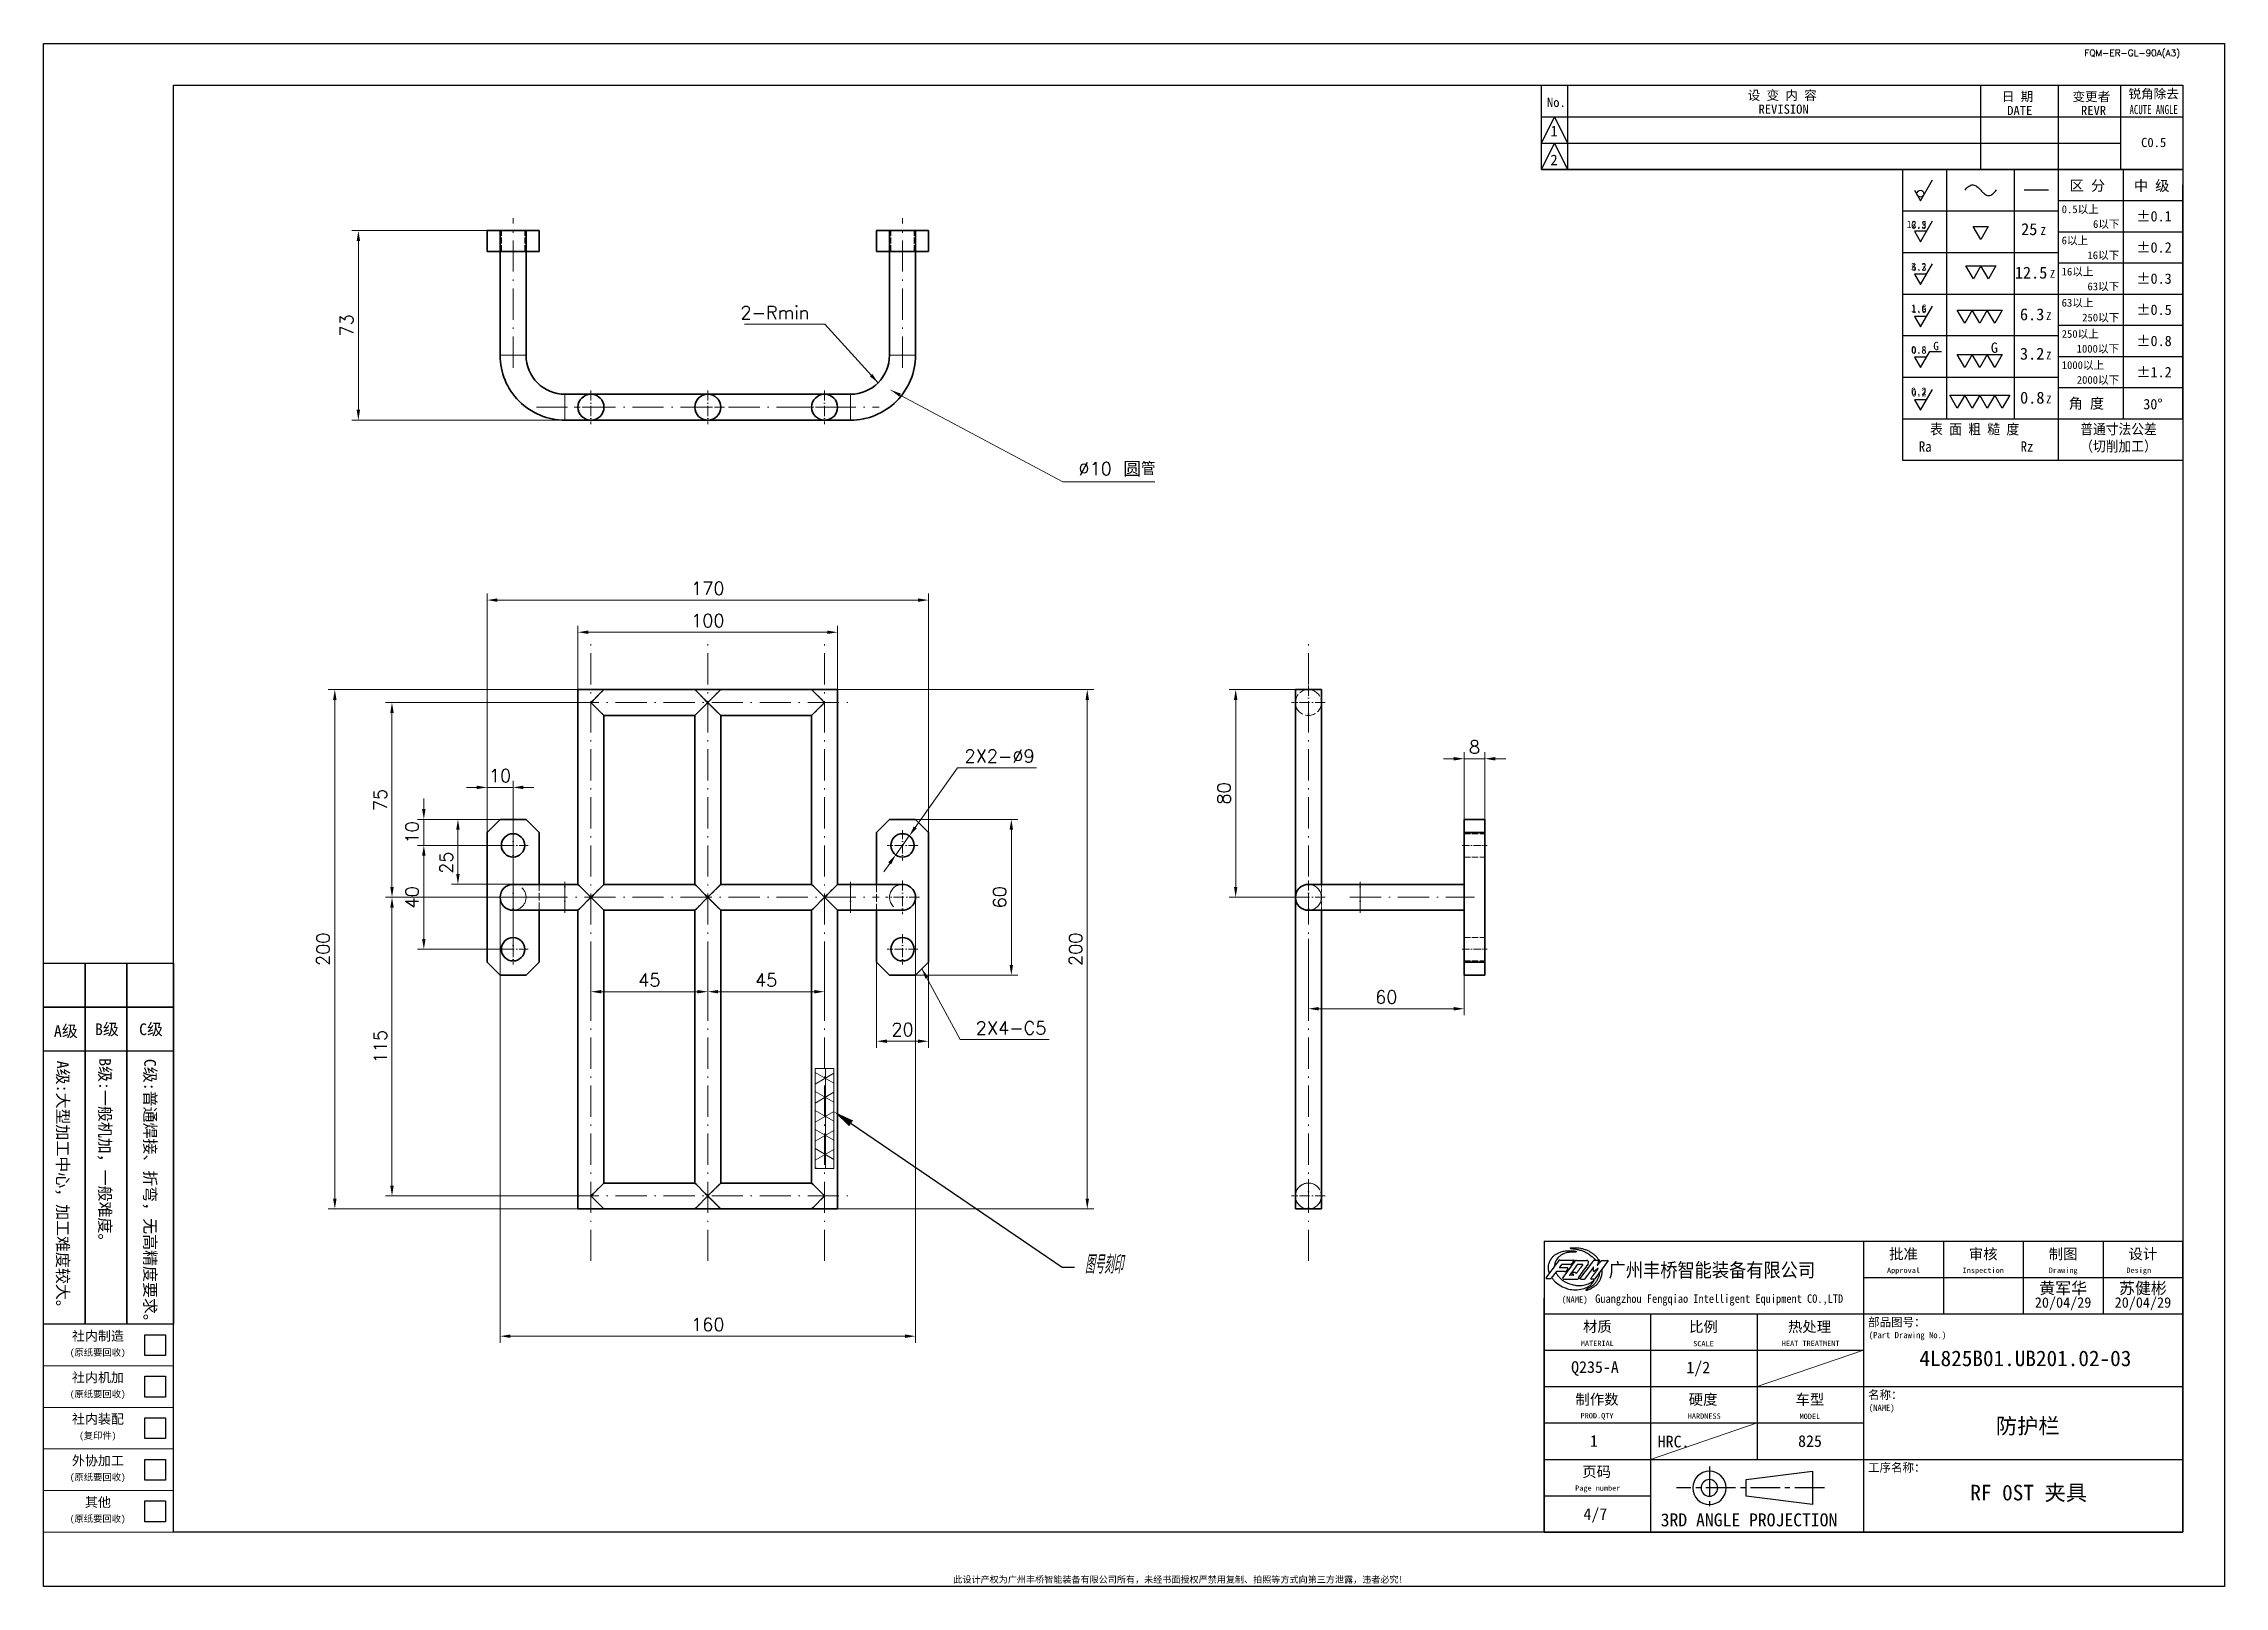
# Model space of a CAD drawing. Header units: millimetres. Extents: x -162325 to -83245, y 277409 to 326486.
# Drawn here: x -157878 to -157038, y 301299 to 301893 of the extents above; entities that cross this region are included whole.
import ezdxf
from ezdxf import colors
from ezdxf.entities.mleader import LeaderData, LeaderLine
from ezdxf.enums import TextEntityAlignment as Align
from ezdxf.math import Vec2, Vec3

# ---------------------------------------------------------------- set-up
doc = ezdxf.new("R2010")
doc.units = ezdxf.units.MM
for name, pattern in [('CENTER2', [28.575, 19.05, -3.175, 3.175, -3.175]), ('DASHDOT', [18.5, 12, -3, 0.5, -3]), ('DASHED', [15, 12, -3])]:
    doc.linetypes.add(name, pattern=pattern)
for name, color, linetype, lineweight in [('A3', 3, 'Continuous', 20), ('图框', 7, 'Continuous', 20), ('尺寸线', 3, 'Continuous', 13), ('文字', 1, 'Continuous', 13), ('标注线', 3, 'Continuous', 25), ('细实线', 4, 'Continuous', 25)]:
    doc.layers.add(name, color=color, linetype=linetype, lineweight=lineweight)
doc.layers.add('MARK', color=7, linetype='Continuous')
doc.styles.add('CH-1', font='')
doc.styles.add('DIM', font='romans.shx', dxfattribs={"width": 0.8, "bigfont": 'bigfont.shx'})
doc.styles.add('MX_NOTE_STANDARD', font='txt.shx', dxfattribs={"bigfont": 'extfont.shx'})
doc.styles.get("Standard").update_dxf_attribs({"font": 'txt', "bigfont": 'gbcbig.shx'})
doc.styles.get('CH-1').set_extended_font_data('SimSun')
doc.dimstyles.new('副本02', dxfattribs={"dimscale": 2, "dimtxt": 2.5, "dimasz": 2, "dimexe": 1.25, "dimexo": 0, "dimgap": 1, "dimtad": 1, "dimdsep": 46, "dimtxsty": 'Standard', "dimcen": 0.5, "dimclrd": 3, "dimclre": 3, "dimclrt": 1, "dimadec": 1, "dimazin": 2, "dimtfac": 1, "dimtmove": 0, "dimatfit": 3, "dimfxl": 0, "dimtolj": 1, "dimlwd": -1, "dimlwe": -1, "dimarcsym": 0})
doc.dimstyles.new('副本02$3', dxfattribs={"dimscale": 2, "dimtxt": 2.5, "dimasz": 2, "dimexe": 1.25, "dimexo": 0, "dimgap": 1, "dimtad": 1, "dimtoh": 1, "dimdsep": 46, "dimtxsty": 'Standard', "dimcen": 0.5, "dimclrd": 3, "dimclre": 3, "dimclrt": 1, "dimadec": 1, "dimazin": 2, "dimtfac": 1, "dimtmove": 0, "dimatfit": 3, "dimfxl": 0, "dimtolj": 1, "dimlwd": -1, "dimlwe": -1, "dimarcsym": 0})

msp = doc.modelspace()

# ---------------------------------------------------------------- texts
at = {"layer": '尺寸线', "color": 1, "char_height": 5, "style": 'MX_NOTE_STANDARD'}
for s, insert, attachment_point in [('2-Rmin', (-157583.026, 301787.137), 9), ('%%C10 {\\f宋体|b0|i0|c134|p2;圆\\Ftxt.shx,extfont.shx|c0;管}', (-157479.367, 301726.502), 7), ('2X4-C5', (-157518.92, 301511.701), 7)]:
    msp.add_mtext(s, dxfattribs=dict(at, insert=insert, attachment_point=attachment_point))
at = {"layer": '文字', "color": 1, "linetype": 'Continuous', "style": 'CH-1'}
for s, height, p in [('20/04/29', 4, (-157100.091, 301408.172)), ('黄军华', 4.5, (-157100.091, 301414.107)), ('20/04/29', 4, (-157069.341, 301408.172)), ('苏健彬', 4.5, (-157069.341, 301414.107)), ('Q235-A', 4.5, (-157280.415, 301383.096, -500.161)), ('1/2', 4.5, (-157240.623, 301383.096, -500.161)), ('4L825B01.UB201.02-03', 6, (-157114.626, 301386.926, -500.161)), ('防护栏', 6, (-157113.704, 301361.067, -500.161)), ('1', 4.5, (-157280.798, 301355.183, -500.161)), ('825', 4.5, (-157197.578, 301355.096, -500.161)), ('RF 0ST 夹具', 6, (-157113.35, 301335.387, -500.161)), ('4/7', 4.5, (-157280.252, 301326.671, -500.161))]:
    msp.add_text(s, height=height, dxfattribs=at).set_placement(p, align=Align.MIDDLE)

# ---------------------------------------------------------------- blocks, each defined once
blk = doc.blocks.new('A$C2CD672AE')
for p, q in [((-218.5, -289), (-218.5, 8)), ((-218.5, 8), (201.5, 8)), ((201.5, 8), (201.5, -289)), ((-193.5, 0), (193.5, 0)), ((-193.5, -278.55), (-193.5, 0)), ((69.95, -16.21), (69.95, 0)), ((69.95, 0), (181.5, 0)), ((69.95, 0), (181.5, 0)), ((69.95, 0), (181.5, 0)), ((69.95, 0), (181.5, 0)), ((75.02, 0), (75.02, -16.21)), ((154.5, 0), (154.5, -16.21)), ((154.5, 0), (154.5, -16.21)), ((154.5, 0), (154.5, -16.21)), ((154.5, 0), (154.5, -16.21)), ((154.5, 0), (154.5, -16.21)), ((169.5, 0), (169.5, -16.21)), ((169.5, 0), (169.5, -16.21)), ((169.5, 0), (169.5, -16.21)), ((169.5, 0), (169.5, -16.21)), ((169.5, 0), (169.5, -16.21)), ((181.5, 0), (181.5, -16.21)), ((181.5, 0), (181.5, -16.21)), ((181.5, 0), (181.5, -16.21)), ((181.5, 0), (181.5, -16.21)), ((181.5, 0), (181.5, -16.21)), ((193.5, 0), (193.5, -278.55)), ((69.95, -11.14), (72.49, -6.07)), ((69.95, -6.07), (181.5, -6.07)), ((69.95, -6.07), (181.5, -6.07)), ((69.95, -6.07), (181.5, -6.07)), ((69.95, -6.07), (181.5, -6.07)), ((72.49, -6.07), (75.02, -11.14)), ((181.5, -6.07), (193.5, -6.07)), ((181.5, -6.07), (193.5, -6.07)), ((181.5, -6.07), (193.5, -6.07)), ((181.5, -6.07), (193.5, -6.07)), ((69.95, -16.21), (72.49, -11.14)), ((69.95, -11.14), (181.5, -11.14)), ((69.95, -11.14), (181.5, -11.14)), ((69.95, -11.14), (181.5, -11.14)), ((69.95, -11.14), (181.5, -11.14)), ((72.49, -11.14), (75.02, -16.21)), ((69.95, -16.21), (193.5, -16.21)), ((193.5, -16.21), (69.95, -16.21)), ((69.95, -16.21), (193.5, -16.21)), ((193.5, -278.55), (-193.5, -278.55)), ((201.5, -289), (-218.5, -289))]:
    blk.add_line(p, q)
at = {"style": 'CH-1'}
for s, height, p in [('No.', 1.775, (72.85, -3.33)), ('设 变 内 容', 1.775, (116.34, -1.91)), ('REVISION', 1.775, (116.61, -4.62)), ('日 期', 1.775, (161.67, -2.16)), ('DATE', 1.775, (162.09, -4.87)), ('变更者', 1.775, (175.88, -2.16)), ('REVR', 1.775, (176.3, -4.87)), ('锐角除去', 1.775, (187.88, -1.63)), ('1', 2.03, (72.4, -8.84)), ('C0.5', 1.775, (187.88, -11.03)), ('2', 2.03, (72.4, -14.39))]:
    blk.add_text(s, height=height, dxfattribs=at).set_placement(p, align=Align.MIDDLE)
at = {"style": 'CH-1', "width": 0.7}
blk.add_text('ACUTE ANGLE', height=1.7746, dxfattribs=at).set_placement((187.88, -4.69), align=Align.MIDDLE)
at = {"char_height": 1.25}
for s, insert, width, attachment_point in [('{\\Ftxt,@extfont2|c134;FQM-ER-GL-90A(A3)}', (183.75, 6), 39, 5), ('{\\fSimSun|b1|i0|c134|p2;此设计产权为广州丰桥智能装备有限公司所有，未经书面授权严禁用复制、拍照等方式向第三方泄露，违者必究!}', (0, -288.5), 387, 8)]:
    blk.add_mtext(s, dxfattribs=dict(at, insert=insert, width=width, attachment_point=attachment_point))
blk = doc.blocks.new('A$C32AF00EF')
for p, q in [((-1.44, 2.5), (0, 0)), ((0, 0), (2.89, 5))]:
    blk.add_line(p, q)
blk.add_circle((0, 1.67), 0.833)
blk = doc.blocks.new('A$C553B2148')
for p, q in [((1.44, 0), (-1.44, 0)), ((-1.44, 0), (0, -2.5)), ((0, -2.5), (2.89, 2.5))]:
    blk.add_line(p, q)
at = {"style": 'MX_NOTE_STANDARD'}
blk.add_attdef('12.5', text='', height=1.75, dxfattribs=at).set_placement((1.44, 0.28), align=Align.BOTTOM_RIGHT)
blk = doc.blocks.new('A$C1377093C')
for p, q in [((0, 0), (-1.44, 2.5)), ((-1.44, 2.5), (1.44, 2.5)), ((1.44, 2.5), (0, 0))]:
    blk.add_line(p, q)
blk = doc.blocks.new('A$C6D2D6B6B')
for p, q in [((0, 0), (-1.44, 2.5)), ((-1.44, 2.5), (1.44, 2.5)), ((1.44, 2.5), (0, 0)), ((1.44, 2.5), (4.33, 2.5)), ((2.89, 0), (1.44, 2.5)), ((4.33, 2.5), (2.89, 0))]:
    blk.add_line(p, q)
blk = doc.blocks.new('A$C62DD302B')
for p, q in [((-2.89, 0), (-4.33, 2.5)), ((-4.33, 2.5), (-1.44, 2.5)), ((-1.44, 2.5), (-2.89, 0)), ((-1.44, 2.5), (1.44, 2.5)), ((0, 0), (-1.44, 2.5)), ((1.44, 2.5), (0, 0)), ((2.89, 0), (1.44, 2.5)), ((1.44, 2.5), (4.33, 2.5)), ((4.33, 2.5), (2.89, 0))]:
    blk.add_line(p, q)
blk = doc.blocks.new('A$C077E39D2')
for p, q in [((-4.33, -2.5), (-5.77, 0)), ((-5.77, 0), (-2.89, 0)), ((-2.89, 0), (-4.33, -2.5)), ((-2.89, 0), (0, 0)), ((-1.44, -2.5), (-2.89, 0)), ((0, 0), (-1.44, -2.5)), ((1.44, -2.5), (0, 0)), ((0, 0), (2.89, 0)), ((2.89, 0), (1.44, -2.5)), ((4.33, -2.5), (2.89, 0)), ((2.89, 0), (5.77, 0)), ((5.77, 0), (4.33, -2.5))]:
    blk.add_line(p, q)
blk = doc.blocks.new('A$C09D43E00')
for p, q in [((1.15, 2), (-1.15, 2)), ((-1.15, 2), (0, 0)), ((0, 0), (1.78, 3.08)), ((1.78, 3.08), (4.07, 3.08))]:
    blk.add_line(p, q)
at = {"style": 'MX_NOTE_STANDARD'}
blk.add_attdef('12.5', text='', height=1.4, dxfattribs=at).set_placement((1.15, 2.22), align=Align.BOTTOM_RIGHT)
at = {"layer": '细实线', "color": 0, "style": 'CH-1'}
blk.add_text('G', height=1.6, dxfattribs=at).set_placement((2.47, 3.33))
blk = doc.blocks.new('A$C339E5D7D')
for p, q in [((-2.89, 0), (-4.33, 2.5)), ((-4.33, 2.5), (-1.44, 2.5)), ((-1.44, 2.5), (-2.89, 0)), ((-1.44, 2.5), (1.44, 2.5)), ((0, 0), (-1.44, 2.5)), ((1.44, 2.5), (0, 0)), ((2.89, 0), (1.44, 2.5)), ((1.44, 2.5), (4.33, 2.5)), ((4.33, 2.5), (2.89, 0))]:
    blk.add_line(p, q)
at = {"layer": '细实线', "color": 0, "style": 'CH-1'}
blk.add_text('G', height=2, dxfattribs=at).set_placement((2.13, 2.81))
blk = doc.blocks.new('54')
for p, q in [((5360.79, 6053.19), (5468.79, 6053.19)), ((5468.79, 6047.19), (5468.79, 5957.19)), ((5468.79, 6047.19), (5468.79, 5957.19)), ((5468.79, 5957.19), (5468.79, 6047.19)), ((5468.79, 6047.19), (5468.79, 5957.19)), ((5468.79, 6047.19), (5468.79, 5957.19)), ((5468.79, 6047.19), (5468.79, 5957.19)), ((5468.79, 6047.19), (5468.79, 5957.19)), ((5468.79, 6047.19), (5468.79, 5957.19)), ((5468.79, 6047.19), (5468.79, 5957.19)), ((5468.79, 5957.19), (5468.79, 6047.19)), ((5468.79, 6047.19), (5468.79, 5957.19)), ((5468.79, 6047.19), (5468.79, 5957.19)), ((5468.79, 6047.19), (5468.79, 5957.19)), ((5468.79, 6047.19), (5468.79, 5957.19))]:
    blk.add_line(p, q)
at = {"layer": '细实线', "color": 0, "linetype": 'Continuous'}
for p, q in [((5360.79, 6053.19), (5360.79, 5941.19)), ((5377.79, 6053.19), (5377.79, 5957.19)), ((5403.79, 6053.19), (5403.79, 5957.19)), ((5420.79, 6053.19), (5420.79, 5941.19)), ((5445.79, 6053.19), (5445.79, 5957.19)), ((5468.79, 6053.19), (5468.79, 5941.19)), ((5407.7, 6045.29), (5417.04, 6045.29)), ((5420.79, 6041.19), (5468.79, 6041.19)), ((5468.79, 6047.19), (5468.79, 5957.19)), ((5468.79, 6047.19), (5468.79, 5957.19)), ((5468.79, 6047.19), (5468.79, 5957.19)), ((5360.79, 6037.19), (5420.79, 6037.19)), ((5420.79, 6029.19), (5468.79, 6029.19)), ((5360.79, 6021.19), (5420.79, 6021.19)), ((5420.79, 6017.19), (5468.79, 6017.19)), ((5360.79, 6005.19), (5420.79, 6005.19)), ((5420.79, 6005.19), (5468.79, 6005.19)), ((5420.79, 5993.19), (5468.79, 5993.19)), ((5360.79, 5989.19), (5420.79, 5989.19)), ((5420.79, 5981.19), (5468.79, 5981.19)), ((5360.79, 5973.19), (5420.79, 5973.19)), ((5420.79, 5969.19), (5468.79, 5969.19)), ((5360.79, 5957.19), (5468.79, 5957.19)), ((5360.79, 5957.19), (5468.79, 5957.19)), ((5360.79, 5941.19), (5468.79, 5941.19))]:
    blk.add_line(p, q, dxfattribs=at)
at = {"layer": '细实线', "color": 0, "linetype": 'Continuous', "start_tangent": (0.606347, 0.7952), "end_tangent": (0.584547, 0.81136)}
blk.add_spline([(5384.88, 6045.23), (5386.3, 6046.61), (5387.98, 6047.24), (5389.51, 6046.59), (5390.93, 6045.19), (5392.37, 6043.78), (5393.91, 6043.13), (5395.61, 6043.82), (5397.01, 6045.27)], degree=3, dxfattribs=at)
for name, p, xscale, yscale, zscale in [('A$C32AF00EF', (5367.73, 6041.13), 1.600000000000364, 1.600000000000364, 1.600000000000364), ('A$C1377093C', (5390.94, 6026.26), 2, 2, 2), ('A$C6D2D6B6B', (5388.15, 6011.08), 2, 2, 2), ('A$C62DD302B', (5390.57, 5993.94), 2, 2, 2), ('A$C077E39D2', (5390.57, 5966.26), 2, 2, 2)]:
    blk.add_blockref(name, p, dxfattribs=dict(xscale=xscale, yscale=yscale, zscale=zscale))
ref = blk.add_blockref('A$C553B2148', (5367.73, 6029.35), dxfattribs=dict(xscale=1.600000000000364, yscale=1.600000000000364, zscale=1.600000000000364))
ref.add_attrib('12.5', '12.5', dxfattribs={"height": 2.8, "style": 'CH-1'}).set_placement((5370.04, 6029.8), align=Align.BOTTOM_RIGHT)
ref = blk.add_blockref('A$C553B2148', (5367.73, 6012.86), dxfattribs=dict(xscale=1.600000000000364, yscale=1.600000000000364, zscale=1.600000000000364))
ref.add_attrib('12.5', '6.3', dxfattribs={"height": 2.8, "style": 'CH-1'}).set_placement((5370.04, 6013.31), align=Align.BOTTOM_RIGHT)
ref = blk.add_blockref('A$C553B2148', (5367.73, 5996.56), dxfattribs=dict(xscale=1.600000000000364, yscale=1.600000000000364, zscale=1.600000000000364))
ref.add_attrib('12.5', '1.6', dxfattribs={"height": 2.8, "style": 'CH-1'}).set_placement((5370.04, 5997.01), align=Align.BOTTOM_RIGHT)
at = {"lineweight": 35}
ref = blk.add_blockref('A$C09D43E00', (5367.73, 5976.92), dxfattribs=dict(at, xscale=2, yscale=2, zscale=2))
ref.add_attrib('12.5', '0.8', dxfattribs={"height": 2.8, "style": 'CH-1'}).set_placement((5370.04, 5981.37), align=Align.BOTTOM_RIGHT)
at = {"lineweight": 35, "xscale": 2, "yscale": 2, "zscale": 2}
blk.add_blockref('A$C339E5D7D', (5390.57, 5976.92), dxfattribs=at)
ref = blk.add_blockref('A$C553B2148', (5367.73, 5964.47), dxfattribs=dict(xscale=1.600000000000364, yscale=1.600000000000364, zscale=1.600000000000364))
ref.add_attrib('12.5', '0.2', dxfattribs={"height": 2.8, "style": 'CH-1'}).set_placement((5370.04, 5964.92), align=Align.BOTTOM_RIGHT)
at = {"style": 'CH-1', "width": 0.9}
for s, p in [('表 面 粗 糙 度', (5388.59, 5953.25)), ('普通寸法公差', (5444.02, 5953.25)), ('Ra              Rz', (5389.17, 5946.45)), ('（切削加工）', (5444.02, 5946.67))]:
    blk.add_text(s, height=4, dxfattribs=at).set_placement(p, align=Align.MIDDLE)
at = {"layer": '细实线', "color": 0, "style": 'CH-1'}
for s, height, p in [('区 分', 4, (5432.03, 6046.97)), ('中 级', 4, (5456.79, 6046.97)), ('0.5以上', 3, (5429.3, 6037.89)), ('6以下', 3, (5439.3, 6032.14)), ('6以上', 3, (5427.22, 6025.89)), ('16以上', 3, (5428.26, 6013.89)), ('16以下', 3, (5438.2, 6020.14)), ('63以下', 3, (5438.2, 6008.14)), ('63以上', 3, (5428.26, 6001.89)), ('250以下', 3, (5437.19, 5996.14)), ('250以上', 3, (5429.3, 5989.89)), ('1000以下', 3, (5436.08, 5984.14)), ('1000以上', 3, (5430.33, 5977.89)), ('2000以下', 3, (5436.13, 5972.14)), ('角 度', 4, (5431.63, 5963.15))]:
    blk.add_text(s, height=height, dxfattribs=at).set_placement(p, align=Align.MIDDLE)
for s, height, p in [('6.3', 2.944, (5364.07, 6030.28)), ('25', 4.6, (5406.51, 6027.88)), ('%%P0.1', 4, (5450.91, 6033.15)), ('Z', 3, (5414, 6027.96)), ('%%P0.2', 4, (5450.91, 6021.15)), ('3.2', 2.944, (5364.07, 6014.28)), ('12.5', 4.6, (5404.08, 6011.13)), ('Z', 3, (5417.58, 6011.47)), ('%%P0.3', 4, (5450.91, 6009.15)), ('1.6', 2.944, (5364.07, 5998.28)), ('6.3', 4.6, (5406.05, 5995.09)), ('Z', 3, (5416.15, 5995.17)), ('%%P0.5', 4, (5450.91, 5997.15)), ('%%P0.8', 4, (5450.91, 5985.15)), ('0.8', 2.944, (5364.07, 5982.28)), ('3.2', 4.6, (5406.05, 5979.93)), ('Z', 3, (5416.15, 5980.01)), ('%%P1.2', 4, (5450.91, 5973.15)), ('0.2', 2.944, (5364.07, 5966.28)), ('0.8', 4.6, (5406.1, 5963)), ('Z', 3, (5416.15, 5963.08)), ('30°', 4, (5453.55, 5960.81))]:
    blk.add_text(s, height=height, dxfattribs=at).set_placement(p)
blk = doc.blocks.new('A$C34C2392C')
at = {"linetype": 'CENTER2', "ltscale": 0.3}
for p, q in [((16.64, 0), (-11.88, 0)), ((-5.53, 4.13), (-5.53, -4.13))]:
    blk.add_line(p, q, dxfattribs=at)
for p, q in [((1.54, 1.6), (14.34, 3.2)), ((1.54, -1.6), (1.54, 1.6)), ((14.34, 3.2), (14.34, -3.2)), ((14.34, -3.2), (1.54, -1.6))]:
    blk.add_line(p, q)
for radius in [3.2, 1.6]:
    blk.add_arc((-5.53, 0), radius, 0, 359.9894)
blk = doc.blocks.new('A$C67844AE1')
for p, q in [((-492, 112), (0, 112)), ((-246, 112), (-246, -112)), ((-184.5, 112), (-184.5, 56)), ((-123, 112), (-123, 56)), ((-61.5, 112), (-61.5, 56)), ((0, -112), (0, 112)), ((-492, 68), (-492, -112)), ((-492, 68), (-492, -112)), ((-492, -112), (-492, 68)), ((-492, 68), (-492, -112)), ((-492, 68), (-492, -112)), ((-492, 68), (-492, -112)), ((-492, 68), (-492, -112)), ((-492, 68), (-492, -112)), ((-492, 68), (-492, -112)), ((-492, -112), (-492, 68)), ((-492, 68), (-492, -112)), ((-492, 68), (-492, -112)), ((-492, 68), (-492, -112)), ((-492, 68), (-492, -112)), ((-246, 84), (0, 84)), ((-492, 56), (0, 56)), ((-410, 56), (-410, -112)), ((-328, 56), (-328, -56)), ((-492, 28), (-246, 28)), ((-492, 0), (0, 0)), ((-492, -28), (-246, -28)), ((-492, -56), (0, -56)), ((-492, -84), (-410, -84)), ((-492, -112), (0, -112))]:
    blk.add_line(p, q)
at = {"color": 4, "ltscale": 0.5}
for p, q in [((-482.7, 88.4), (-486.5, 83.4)), ((-478.7, 93.9), (-480.4, 91.7)), ((-468.4, 96.5), (-477.7, 84.1)), ((-473.8, 90.8), (-475.1, 88.9)), ((-469.3, 85.8), (-472.6, 85.8)), ((-469.2, 85.9), (-470.1, 87.3)), ((-467.8, 87.8), (-469.9, 87.8)), ((-467.8, 87.8), (-467.4, 87.1)), ((-467.1, 97.2), (-459.4, 97.2)), ((-451, 97.2), (-453.6, 97.2)), ((-452.7, 83.1), (-442.9, 96.3)), ((-447.5, 97.2), (-443.3, 97.2)), ((-487, 83.1), (-490.1, 83.1)), ((-477, 82.8), (-466, 82.8)), ((-463.8, 82.8), (-461.4, 82.8))]:
    blk.add_line(p, q, dxfattribs=at)
for centre, radius, start, end in [((-490.1, 83.7), 0.547, 143.2146, 270), ((-482.3, 88.1), 0.547, 90, 142.7804), ((-480, 96.4), 1.09, 90, 143.2146), ((-480.4, 91.7), 0.0547, 142.9576, 270), ((-478.7, 93.9), 0.0547, 90, 142.9576), ((-477, 83.6), 0.821, 143.1791, 270), ((-472.6, 85.8), 0.0547, 143.2802, 270), ((-471.7, 94.5), 0.547, 270, 322.847), ((-469.3, 85.8), 0.0547, 270, 30.8735), ((-469.2, 97.2), 0.219, 322.847, 90), ((-467.1, 95.6), 1.64, 90, 143.1791), ((-467.4, 87.1), 0.0547, 209.8404, 323.8117), ((-466.4, 94.1), 0.0547, 90, 143.2802), ((-462.2, 94.1), 0.0547, 323.8117, 90), ((-459.4, 95.6), 1.64, 323.504, 90), ((-454.1, 91.8), 0.137, 354.5829, 143.4402), ((-453.6, 96.7), 0.547, 90, 142.7605), ((-450.5, 90.9), 0.137, 323.3038, 127.2693), ((-443.3, 96.6), 0.547, 323.5154, 90), ((-487, 83.7), 0.547, 270, 322.7804), ((-463.8, 83.4), 0.547, 142.7605, 270), ((-461.4, 83.6), 0.821, 270, 323.3415), ((-455.8, 83.1), 0.274, 143.387, 270), ((-453.1, 83.4), 0.547, 270, 323.5154)]:
    blk.add_arc(centre, radius, start, end, dxfattribs=at)
at = {"color": 3, "ltscale": 0.5}
for points, knots in [([(-488, 87.4), (-488.3, 88.2), (-488.6, 89.5), (-488.8, 91.4), (-488.7, 93), (-488.5, 94.5), (-488, 95.9), (-487.3, 97.3), (-486.5, 98.5), (-485.6, 99.9), (-484.1, 101.2), (-482.1, 102.5), (-479.6, 103.7), (-476.6, 104.5), (-473.5, 104.7), (-470.8, 104.7), (-469, 104.5), (-468.1, 104.3), (-467.6, 104.2), (-467.4, 104.1), (-467.4, 103.8), (-467.5, 103.6), (-467.7, 103.6), (-467.8, 103.6)], [0.033361, 0.033361, 0.033361, 0.033361, 0.471833, 0.793856, 1.06763, 1.327784, 1.632518, 1.904259, 2.171672, 2.434164, 2.811787, 3.221221, 3.771763, 4.287691, 4.918993, 5.487196, 5.736969, 5.935719, 6.004988, 6.011363, 6.068145, 6.111246, 6.151841, 6.151841, 6.151841, 6.151841]), ([(-467.8, 103.6), (-468.7, 103.6), (-471.1, 103.6), (-474.8, 103.2), (-478.3, 101.8), (-481.1, 99.8), (-483, 97.3), (-484, 94.8), (-484, 93.4), (-483.9, 92.9)], [0, 0, 0, 0, 0.511401, 1.333961, 2.006207, 2.544799, 3.201133, 3.690752, 3.982461, 3.982461, 3.982461, 3.982461]), ([(-471.9, 106.8), (-471.9, 106.8), (-471.9, 106.9), (-471.1, 106.9), (-470.1, 107), (-468.3, 106.9), (-466.3, 106.9), (-463.9, 106.7), (-461.4, 105.9), (-458.9, 105.1), (-456.8, 104), (-455, 102.8), (-453.4, 101.6), (-451.6, 99.9), (-450.3, 98.1), (-449.4, 96.7), (-449.1, 95.9), (-449, 95.7)], [0, 0, 0, 0, 0.013513, 0.041806, 0.340693, 0.661167, 1.001786, 1.450195, 1.93793, 2.441413, 2.919246, 3.201062, 3.624217, 4.053268, 4.510623, 4.853859, 4.962074, 4.962074, 4.962074, 4.962074]), ([(-453.9, 81.8), (-454.2, 81.5), (-455.1, 80.3), (-457.5, 79.1), (-460.3, 78.2), (-463.1, 77.6), (-465.7, 77.6), (-468.2, 77.7), (-470.3, 78.3), (-472.4, 78.9), (-474.6, 79.8), (-476.8, 81.1), (-479, 82.6), (-480.7, 84.6), (-482.1, 86.3), (-482.8, 87.5), (-483, 88)], [0, 0, 0, 0, 0.227272, 0.804496, 1.430419, 1.862632, 2.367125, 2.88024, 3.204387, 3.579335, 4.036384, 4.516387, 4.985288, 5.507707, 5.907232, 6.223175, 6.223175, 6.223175, 6.223175]), ([(-449.4, 87.5), (-449.5, 86.9), (-449.6, 86.1), (-449.9, 84.8), (-450.4, 83.8), (-450.8, 82.6), (-451.5, 81.6), (-452.2, 80.2), (-453.2, 79.2), (-454.3, 78), (-455.6, 77.1), (-457, 76.1), (-458.4, 75.4), (-459.2, 74.9), (-459.9, 74.7), (-459.9, 74.2), (-459.7, 74.2), (-459.5, 74.2)], [0.004933, 0.004933, 0.004933, 0.004933, 0.333622, 0.498315, 0.724349, 0.934741, 1.17012, 1.401267, 1.780901, 1.94954, 2.292483, 2.648069, 2.865789, 3.139575, 3.199954, 3.253921, 3.331828, 3.331828, 3.331828, 3.331828]), ([(-459.5, 74.2), (-459.1, 74.3), (-457.8, 74.6), (-455.9, 75.5), (-453.8, 76.8), (-452, 78), (-450.5, 79.8), (-449.2, 81.6), (-448.2, 83.9), (-447.3, 86.8), (-447.3, 89.1), (-447.3, 90.4)], [0, 0, 0, 0, 0.196818, 0.752706, 1.133972, 1.558354, 1.94217, 2.414014, 2.774875, 3.316286, 4.02771, 4.02771, 4.02771, 4.02771]), ([(-486.1, 83.9), (-485.6, 83.2), (-484.1, 81), (-480.4, 78), (-475.7, 75.7), (-470.4, 74.5), (-465.2, 74.6), (-460.4, 75.6), (-456.8, 77.7), (-454.7, 79.8), (-453.7, 81.1), (-453.4, 81.9), (-453.8, 82), (-453.8, 81.9), (-453.9, 81.8)], [0.008574, 0.008574, 0.008574, 0.008574, 0.511088, 1.461558, 2.551285, 3.372869, 4.408758, 5.360341, 6.07413, 6.646139, 6.965728, 7.014048, 7.055407, 7.097199, 7.097199, 7.097199, 7.097199])]:
    blk.add_open_spline(points, degree=3, knots=knots, dxfattribs=at)
blk.add_spline([(-471.9, 106.8), (-471.8, 106.5), (-471.3, 106.3), (-470, 106.2), (-468.7, 106), (-466.8, 105.7), (-464.7, 105.2), (-462.9, 104.7), (-461.1, 104), (-459.4, 103.1), (-457.9, 102.2), (-455.3, 100.3), (-454.1, 99.3), (-453.6, 98.7), (-452.3, 97.2)], degree=3, dxfattribs=at)
at = {"color": 4, "ltscale": 0.5}
for points, knots in [([(-480.8, 97), (-480.9, 96.9), (-481, 96.8), (-481.1, 96.7), (-484.3, 92.4), (-487.4, 88.2), (-490.6, 84)], [-0.084236, -0.084236, -0.084236, -0.084236, 0, 0, 0, 2.885251, 2.885251, 2.885251, 2.885251]), ([(-480, 97.5), (-479.8, 97.5), (-479.7, 97.5), (-479.5, 97.5), (-479.5, 97.5), (-479.5, 97.5), (-479.5, 97.5), (-476.4, 97.5), (-473.2, 97.5), (-470.1, 97.5), (-470.1, 97.5), (-470.1, 97.5), (-470.1, 97.5), (-469.8, 97.5), (-469.5, 97.5), (-469.2, 97.5)], [-0.077734, -0.077734, -0.077734, -0.077734, 0, 0, 0, 0, 0, 0, 1.729211, 1.729211, 1.729211, 1.729211, 1.729211, 1.729211, 1.885805, 1.885805, 1.885805, 1.885805]), ([(-471.7, 94), (-471.7, 94), (-471.7, 94), (-471.8, 94), (-471.8, 94), (-471.8, 94), (-471.8, 94), (-474.1, 94), (-476.4, 94), (-478.7, 94)], [-0.012966, -0.012966, -0.012966, -0.012966, 0, 0, 0, 0, 0, 0, 1.257183, 1.257183, 1.257183, 1.257183]), ([(-469, 97.1), (-469.2, 96.9), (-469.4, 96.7), (-469.5, 96.5), (-469.5, 96.5), (-469.5, 96.5), (-469.5, 96.5), (-470, 95.8), (-470.6, 95.1), (-471.1, 94.4), (-471.1, 94.4), (-471.1, 94.4), (-471.1, 94.4), (-471.2, 94.3), (-471.2, 94.3), (-471.3, 94.2)], [-0.1423966, -0.1423966, -0.1423966, -0.1423966, 0, 0, 0, 0, 0, 0, 0.4822707, 0.4822707, 0.4822707, 0.4822707, 0.4822707, 0.4822707, 0.529029, 0.529029, 0.529029, 0.529029]), ([(-469.9, 87.8), (-470, 87.8), (-470, 87.8), (-470.1, 87.7), (-470.2, 87.7), (-470.2, 87.6), (-470.2, 87.5), (-470.1, 87.4), (-470.1, 87.3), (-470.1, 87.3)], [0, 0, 0, 0, 0.0189462, 0.0330559, 0.0436533, 0.0575788, 0.0766083, 0.0956988, 0.1082528, 0.1082528, 0.1082528, 0.1082528]), ([(-454.1, 97), (-454.2, 96.8), (-454.4, 96.6), (-454.5, 96.4), (-457.7, 92.2), (-460.8, 88.1), (-464, 84), (-464, 83.9), (-464.1, 83.8), (-464.2, 83.7)], [-0.140102, -0.140102, -0.140102, -0.140102, 0, 0, 0, 2.844058, 2.844058, 2.844058, 2.913465, 2.913465, 2.913465, 2.913465]), ([(-456, 83.3), (-455.9, 83.5), (-455.7, 83.7), (-455.6, 83.9), (-455.6, 83.9), (-455.6, 83.9), (-455.6, 83.9), (-453.8, 86.2), (-452.1, 88.5), (-450.4, 90.9)], [-0.132838, -0.132838, -0.132838, -0.132838, 0, 0, 0, 0, 0, 0, 1.591518, 1.591518, 1.591518, 1.591518]), ([(-451, 97.2), (-451, 97.2), (-450.8, 97.2), (-450.4, 97), (-450.2, 96.5), (-450.3, 95.9), (-450.5, 95.2), (-450.8, 94.5), (-451, 94), (-451.1, 93.7), (-451.1, 93.6), (-451, 93.6), (-450.8, 93.6), (-450.5, 94), (-450, 94.6), (-449.2, 95.5), (-448.6, 96.3), (-448, 96.8), (-447.7, 97.1), (-447.5, 97.2)], [0, 0, 0, 0, 0.047379, 0.11361, 0.198731, 0.32589, 0.467244, 0.599055, 0.733672, 0.758899, 0.77069, 0.790267, 0.820293, 0.867992, 1.054564, 1.278066, 1.476304, 1.62487, 1.711224, 1.711224, 1.711224, 1.711224])]:
    blk.add_open_spline(points, degree=3, knots=knots, dxfattribs=at)
for points in [[(-476, 88.6), (-478.1, 88.6), (-480.2, 88.6), (-482.3, 88.6)], [(-474.4, 91.6), (-476.4, 91.6), (-478.4, 91.6), (-480.4, 91.6)], [(-466.4, 94.2), (-468.5, 91.4), (-470.5, 88.6), (-472.6, 85.9)], [(-462.2, 94.1), (-463.9, 91.8), (-465.6, 89.4), (-467.3, 87.1)], [(-466.4, 94.2), (-465, 94.2), (-463.6, 94.2), (-462.2, 94.2)], [(-458.1, 94.6), (-460.6, 91.2), (-463.1, 87.8), (-465.6, 84.4)], [(-454.2, 91.9), (-456, 89.4), (-457.9, 86.9), (-460.7, 83.1)], [(-454.1, 89.6), (-454.1, 90.3), (-454, 91.1), (-453.9, 91.8)], [(-453.1, 89.1), (-452.3, 89.7), (-451.4, 90.4), (-450.6, 91.1)], [(-455.8, 82.9), (-454.9, 82.9), (-454, 82.9), (-453.1, 82.9)]]:
    blk.add_open_spline(points, degree=3, dxfattribs=at)
for points in [[(-476, 88.6), (-475.6, 88.6), (-475.4, 88.7), (-475.3, 88.7), (-475.1, 88.9)], [(-473.8, 90.8), (-473.7, 91), (-473.7, 91.2), (-473.8, 91.4), (-474, 91.5), (-474.2, 91.6), (-474.4, 91.6)], [(-465.6, 84.4), (-465.6, 84.3), (-465.6, 84.2), (-465.5, 84), (-465.4, 83.8), (-465.2, 83.4), (-465.1, 83.3), (-465.1, 83.1), (-465.4, 83), (-465.7, 82.9), (-466, 82.8)], [(-454.1, 89.6), (-454.2, 89.2), (-454.1, 89), (-454, 88.8), (-453.8, 88.8), (-453.6, 88.8), (-453.4, 88.9), (-453.1, 89.1)]]:
    blk.add_spline(points, degree=3, dxfattribs=at)
at = {"layer": '细实线', "color": 0, "linetype": 'Continuous'}
for p, q in [((-492, 112), (-492, 56)), ((-492, 68), (-492, -112)), ((-492, 68), (-492, -112)), ((-492, 68), (-492, -112))]:
    blk.add_line(p, q, dxfattribs=at)
at = {"lineweight": 35, "xscale": 4, "yscale": 4, "zscale": 4}
blk.add_blockref('A$C34C2392C', (-342.6, -78), dxfattribs=at)
at = {"style": 'CH-1'}
for s, height, p in [('批准', 8.11, (-215.2, 102.3)), ('审核', 8.11, (-153.8, 102.3)), ('制图', 8.11, (-92.2, 102.3)), ('设计', 8.11, (-30.8, 102.3)), ('Approval', 4.06, (-215.2, 89.1)), ('Inspection', 4.06, (-153.8, 89.1)), ('Drawing', 4.06, (-92.2, 89.1)), ('Design  ', 4.06, (-30.8, 89.1)), ('比例', 8.11, (-369.3, 46.3)), ('MATERIAL', 4.06, (-451.1, 33.3)), ('SCALE', 4.06, (-369.3, 33.1)), ('制作数', 8.11, (-451.3, -9.7)), ('车型', 8.11, (-287.3, -9.7)), ('PROD.QTY', 4.06, (-451.3, -22.9)), ('MODEL', 4.06, (-287.3, -22.9)), ('3RD ANGLE PROJECTION', 10, (-334.2, -102.6))]:
    blk.add_text(s, height=height, dxfattribs=at).set_placement(p, align=Align.MIDDLE)
at = {"lineweight": 35, "style": 'CH-1'}
for s, height, p in [('(NAME)', 4.87, (-478.4, 64.7)), ('部品图号：', 6.49, (-242.5, 46.4)), ('(Part Drawing No.)', 4.868, (-241.9, 37.3)), ('名称：', 6.49, (-242.5, -9.6)), ('(NAME)', 4.87, (-241.9, -18.7)), ('工序名称：', 6.49, (-242.5, -65.6))]:
    blk.add_text(s, height=height, dxfattribs=at).set_placement(p)
at = {"style": 'CH-1'}
blk.add_text('材质', height=8.11, dxfattribs=at).set_placement((-462.1, 42.2))
at = {"lineweight": 35, "style": 'CH-1'}
for s, height, p in [('热处理', 8.11, (-287.6, 46.3)), ('HEAT TREATMENT', 4.055, (-286.7, 33.3)), ('硬度', 8.11, (-369.6, -9.7)), ('HARDNESS', 4.06, (-368.7, -22.7)), ('HRC.', 9, (-392.3, -42.3, -1000.3)), ('页码', 8.11, (-451.6, -65.7)), ('Page number', 4.055, (-450.7, -78.7))]:
    blk.add_text(s, height=height, dxfattribs=at).set_placement(p, align=Align.MIDDLE)
at = {"layer": 'MARK', "style": 'CH-1', "width": 0.9}
blk.add_text('广州丰桥智能装备有限公司', height=10.8, dxfattribs=at).set_placement((-442.4, 84.4))
at = {"layer": 'MARK', "insert": (-452.7, 71), "char_height": 6.5, "width": 556.951, "attachment_point": 1, "style": 'CH-1'}
blk.add_mtext('{\\W0.9;Guangzhou Fengqiao Intelligent Equipment CO.,LTD}', dxfattribs=at)
blk = doc.blocks.new('fenlei')
at = {"layer": '图框'}
for points in [[(-25, 32), (0, 32), (0, 40), (-25, 40)], [(-25, 24), (0, 24), (0, 32), (-25, 32)], [(-25, 16), (0, 16), (0, 24), (-25, 24)], [(-25, 8), (0, 8), (0, 16), (-25, 16)], [(-25, 0), (0, 0), (0, 8), (-25, 8)]]:
    blk.add_lwpolyline(points, close=True, dxfattribs=at)
at = {"layer": '细实线'}
for points in [[(-5.5, 38), (-1.5, 38), (-1.5, 34), (-5.5, 34)], [(-5.5, 30), (-1.5, 30), (-1.5, 26), (-5.5, 26)], [(-5.5, 22), (-1.5, 22), (-1.5, 18), (-5.5, 18)], [(-5.5, 14), (-1.5, 14), (-1.5, 10), (-5.5, 10)], [(-5.5, 6), (-1.5, 6), (-1.5, 2), (-5.5, 2)]]:
    blk.add_lwpolyline(points, close=True, dxfattribs=at)
at = {"style": 'CH-1'}
for s, height, p in [('社内制造', 1.836, (-14.54, 37.8)), ('(原纸要回收)', 1.285, (-14.58, 34.52)), ('社内机加', 1.836, (-14.54, 29.8)), ('(原纸要回收)', 1.285, (-14.58, 26.52)), ('社内装配', 1.836, (-14.54, 21.8)), ('(复印件)', 1.285, (-14.58, 18.52)), ('外协加工', 1.836, (-14.54, 13.8)), ('(原纸要回收)', 1.285, (-14.58, 10.52)), ('其他', 1.836, (-14.54, 5.8)), ('(原纸要回收)', 1.285, (-14.58, 2.52))]:
    blk.add_text(s, height=height, dxfattribs=at).set_placement(p, align=Align.MIDDLE)
blk = doc.blocks.new('机加分类')
at = {"layer": '细实线'}
for p, q in [((-94, -8.5), (-94, 0)), ((-94, 0), (-86, 0)), ((-86, -8.5), (-86, 0)), ((-86, 0), (-78, 0)), ((-86, 0), (-86, -8.5)), ((-78, -8.5), (-78, 0)), ((-78, 0), (-69, 0)), ((-78, 0), (-78, -8.5)), ((-69, 0), (-69, -8.5)), ((-86, -8.5), (-94, -8.5)), ((-94, -17), (-94, -8.5)), ((-94, -8.5), (-86, -8.5)), ((-78, -8.5), (-86, -8.5)), ((-86, -17), (-86, -8.5)), ((-86, -8.5), (-78, -8.5)), ((-86, -8.5), (-86, -17)), ((-69, -8.5), (-78, -8.5)), ((-78, -17), (-78, -8.5)), ((-78, -8.5), (-69, -8.5)), ((-78, -8.5), (-78, -17)), ((-69, -8.5), (-69, -17)), ((-86, -17), (-94, -17)), ((-94, -69.55), (-94, -17)), ((-78, -17), (-86, -17)), ((-86, -69.55), (-86, -17)), ((-86, -17), (-86, -69.55)), ((-69, -17), (-78, -17)), ((-78, -69.55), (-78, -17)), ((-78, -17), (-78, -69.55)), ((-69, -17), (-69, -69.55)), ((-86, -69.55), (-94, -69.55)), ((-78, -69.55), (-86, -69.55)), ((-69, -69.55), (-78, -69.55))]:
    blk.add_line(p, q, dxfattribs=at)
at = {"layer": '文字', "color": 1, "linetype": 'Continuous', "style": 'CH-1'}
blk.add_text('A级', height=2.25, dxfattribs=at).set_placement((-89.72, -14.22, -250.08), align=Align.CENTER)
for s, p in [('B级', (-81.81, -12.71, -250.08)), ('C级', (-73.31, -12.71, -250.08))]:
    blk.add_text(s, height=2.25, dxfattribs=at).set_placement(p, align=Align.MIDDLE)
for s, p in [('A级:大型加工中心，加工难度较大。', (-90.3, -43.36)), ('B级:一般机加，一般难度。', (-82.16, -36.72)), ('C级:普通焊接、折弯，无高精度要求。', (-73.47, -44.53))]:
    blk.add_text(s, height=2.25, rotation=270, dxfattribs=at).set_placement(p, align=Align.MIDDLE)
blk = doc.blocks.new('1：1横')
for name, p in [('A$C2CD672AE', (-8412.44, 515.87)), ('机加分类', (-8536.94, 346.87)), ('fenlei', (-8605.94, 237.32))]:
    blk.add_blockref(name, p)
for name, p, xscale, yscale, zscale in [('54', (-10953.34, -2526.94), 0.5, 0.5, 0.5), ('A$C67844AE1', (-8218.94, 265.32), 0.25, 0.25, 0.25)]:
    blk.add_blockref(name, p, dxfattribs=dict(xscale=xscale, yscale=yscale, zscale=zscale))
blk = doc.blocks.new('*D320')
at = {"layer": 'Defpoints', "color": 0, "transparency": 16777216}
for p in [(-157672.14, 301644.49), (-157765.8, 301444.49), (-157671.83, 301444.49)]:
    blk.add_point(p, dxfattribs=at)
at = {"layer": '尺寸线', "color": 3, "transparency": 16777216}
for p, q in [((-157672.14, 301644.49), (-157768.3, 301644.49)), ((-157765.8, 301640.49), (-157765.8, 301448.49)), ((-157671.83, 301444.49), (-157768.3, 301444.49))]:
    blk.add_line(p, q, dxfattribs=at)
for points in [[(-157766.47, 301640.49), (-157765.13, 301640.49), (-157765.8, 301644.49)], [(-157766.47, 301448.49), (-157765.13, 301448.49), (-157765.8, 301444.49)]]:
    blk.add_solid(points, dxfattribs=at)
at = {"layer": '尺寸线', "color": 1, "transparency": 16777216, "insert": (-157770.3, 301544.49), "char_height": 5, "attachment_point": 5, "rotation": 90}
blk.add_mtext('\\A1;200', dxfattribs=at)
blk = doc.blocks.new('*D321')
at = {"layer": 'Defpoints', "color": 0, "transparency": 16777216}
for p in [(-157537.14, 301678.93), (-157707.14, 301589.49), (-157537.14, 301589.49)]:
    blk.add_point(p, dxfattribs=at)
at = {"layer": '尺寸线', "color": 3, "transparency": 16777216}
for p, q in [((-157707.14, 301589.49), (-157707.14, 301681.43)), ((-157703.14, 301678.93), (-157541.14, 301678.93)), ((-157537.14, 301589.49), (-157537.14, 301681.43))]:
    blk.add_line(p, q, dxfattribs=at)
for points in [[(-157703.14, 301679.59), (-157703.14, 301678.26), (-157707.14, 301678.93)], [(-157541.14, 301679.59), (-157541.14, 301678.26), (-157537.14, 301678.93)]]:
    blk.add_solid(points, dxfattribs=at)
at = {"layer": '尺寸线', "color": 1, "transparency": 16777216, "insert": (-157622.14, 301683.43), "char_height": 5, "attachment_point": 5}
blk.add_mtext('\\A1;170', dxfattribs=at)
blk = doc.blocks.new('*D322')
at = {"layer": 'Defpoints', "color": 0, "transparency": 16777216}
for p in [(-157707.14, 301821.19), (-157756.72, 301748.19), (-157677.14, 301748.19)]:
    blk.add_point(p, dxfattribs=at)
at = {"layer": '尺寸线', "color": 3, "transparency": 16777216}
for p, q in [((-157707.14, 301821.19), (-157759.22, 301821.19)), ((-157756.72, 301817.19), (-157756.72, 301752.19)), ((-157677.14, 301748.19), (-157759.22, 301748.19))]:
    blk.add_line(p, q, dxfattribs=at)
for points in [[(-157757.39, 301817.19), (-157756.06, 301817.19), (-157756.72, 301821.19)], [(-157757.39, 301752.19), (-157756.06, 301752.19), (-157756.72, 301748.19)]]:
    blk.add_solid(points, dxfattribs=at)
at = {"layer": '尺寸线', "color": 1, "transparency": 16777216, "insert": (-157761.22, 301784.69), "char_height": 5, "attachment_point": 5, "rotation": 90}
blk.add_mtext('\\A1;73', dxfattribs=at)
blk = doc.blocks.new('*D323')
at = {"layer": 'Defpoints', "color": 0, "transparency": 16777216}
for p in [(-157572.14, 301666.55), (-157672.14, 301644.49), (-157572.14, 301644.49)]:
    blk.add_point(p, dxfattribs=at)
at = {"layer": '尺寸线', "color": 3, "transparency": 16777216}
for p, q in [((-157672.14, 301644.49), (-157672.14, 301669.05)), ((-157668.14, 301666.55), (-157576.14, 301666.55)), ((-157572.14, 301644.49), (-157572.14, 301669.05))]:
    blk.add_line(p, q, dxfattribs=at)
for points in [[(-157668.14, 301667.22), (-157668.14, 301665.89), (-157672.14, 301666.55)], [(-157576.14, 301667.22), (-157576.14, 301665.89), (-157572.14, 301666.55)]]:
    blk.add_solid(points, dxfattribs=at)
at = {"layer": '尺寸线', "color": 1, "transparency": 16777216, "insert": (-157622.14, 301671.05), "char_height": 5, "attachment_point": 5}
blk.add_mtext('\\A1;100', dxfattribs=at)
blk = doc.blocks.new('*D324')
at = {"layer": 'Defpoints', "color": 0, "transparency": 16777216}
for p in [(-157572.14, 301644.49), (-157475.97, 301644.49), (-157572.14, 301444.49)]:
    blk.add_point(p, dxfattribs=at)
at = {"layer": '尺寸线', "color": 3, "transparency": 16777216}
for p, q in [((-157572.14, 301644.49), (-157473.47, 301644.49)), ((-157475.97, 301448.49), (-157475.97, 301640.49)), ((-157572.14, 301444.49), (-157473.47, 301444.49))]:
    blk.add_line(p, q, dxfattribs=at)
for points in [[(-157476.63, 301640.49), (-157475.3, 301640.49), (-157475.97, 301644.49)], [(-157476.63, 301448.49), (-157475.3, 301448.49), (-157475.97, 301444.49)]]:
    blk.add_solid(points, dxfattribs=at)
at = {"layer": '尺寸线', "color": 1, "transparency": 16777216, "insert": (-157480.47, 301544.49), "char_height": 5, "attachment_point": 5, "rotation": 90}
blk.add_mtext('\\A1;200', dxfattribs=at)
blk = doc.blocks.new('*D325')
at = {"layer": 'Defpoints', "color": 0, "transparency": 16777216}
for p in [(-157542.14, 301594.49), (-157542.14, 301534.49), (-157505.21, 301534.49)]:
    blk.add_point(p, dxfattribs=at)
at = {"layer": '尺寸线', "color": 3, "transparency": 16777216}
for p, q in [((-157542.14, 301594.49), (-157502.71, 301594.49)), ((-157505.21, 301590.49), (-157505.21, 301538.49)), ((-157542.14, 301534.49), (-157502.71, 301534.49))]:
    blk.add_line(p, q, dxfattribs=at)
for points in [[(-157505.88, 301590.49), (-157504.54, 301590.49), (-157505.21, 301594.49)], [(-157505.88, 301538.49), (-157504.54, 301538.49), (-157505.21, 301534.49)]]:
    blk.add_solid(points, dxfattribs=at)
at = {"layer": '尺寸线', "color": 1, "transparency": 16777216, "insert": (-157509.71, 301564.49), "char_height": 5, "attachment_point": 5, "rotation": 90}
blk.add_mtext('\\A1;60', dxfattribs=at)
blk = doc.blocks.new('*D326')
at = {"layer": 'Defpoints', "color": 0, "transparency": 16777216}
for p in [(-157557.14, 301539.49), (-157537.14, 301539.49), (-157537.14, 301509.08)]:
    blk.add_point(p, dxfattribs=at)
at = {"layer": '尺寸线', "color": 3, "transparency": 16777216}
for p, q in [((-157557.14, 301539.49), (-157557.14, 301506.58)), ((-157537.14, 301539.49), (-157537.14, 301506.58)), ((-157553.14, 301509.08), (-157541.14, 301509.08))]:
    blk.add_line(p, q, dxfattribs=at)
for points in [[(-157553.14, 301509.75), (-157553.14, 301508.42), (-157557.14, 301509.08)], [(-157541.14, 301509.75), (-157541.14, 301508.42), (-157537.14, 301509.08)]]:
    blk.add_solid(points, dxfattribs=at)
at = {"layer": '尺寸线', "color": 1, "transparency": 16777216, "insert": (-157547.14, 301513.58), "char_height": 5, "attachment_point": 5}
blk.add_mtext('\\A1;20', dxfattribs=at)
blk = doc.blocks.new('*D327')
at = {"layer": 'Defpoints', "color": 0, "transparency": 16777216}
for p in [(-157390.79, 301548.54), (-157330.79, 301534.49), (-157330.79, 301521.59)]:
    blk.add_point(p, dxfattribs=at)
at = {"layer": '尺寸线', "color": 3, "transparency": 16777216}
for p, q in [((-157390.79, 301548.54), (-157390.79, 301519.09)), ((-157330.79, 301534.49), (-157330.79, 301519.09)), ((-157386.79, 301521.59), (-157334.79, 301521.59))]:
    blk.add_line(p, q, dxfattribs=at)
for points in [[(-157386.79, 301522.26), (-157386.79, 301520.93), (-157390.79, 301521.59)], [(-157334.79, 301522.26), (-157334.79, 301520.93), (-157330.79, 301521.59)]]:
    blk.add_solid(points, dxfattribs=at)
at = {"layer": '尺寸线', "color": 1, "transparency": 16777216, "insert": (-157360.79, 301526.09), "char_height": 5, "attachment_point": 5}
blk.add_mtext('\\A1;60', dxfattribs=at)
blk = doc.blocks.new('*D328')
at = {"layer": 'Defpoints', "color": 0, "transparency": 16777216}
for p in [(-157395.79, 301644.49), (-157418.8, 301564.49), (-157392.96, 301564.49)]:
    blk.add_point(p, dxfattribs=at)
at = {"layer": '尺寸线', "color": 3, "transparency": 16777216}
for p, q in [((-157395.79, 301644.49), (-157421.3, 301644.49)), ((-157418.8, 301640.49), (-157418.8, 301568.49)), ((-157392.96, 301564.49), (-157421.3, 301564.49))]:
    blk.add_line(p, q, dxfattribs=at)
for points in [[(-157419.46, 301640.49), (-157418.13, 301640.49), (-157418.8, 301644.49)], [(-157419.46, 301568.49), (-157418.13, 301568.49), (-157418.8, 301564.49)]]:
    blk.add_solid(points, dxfattribs=at)
at = {"layer": '尺寸线', "color": 1, "transparency": 16777216, "insert": (-157423.3, 301604.49), "char_height": 5, "attachment_point": 5, "rotation": 90}
blk.add_mtext('\\A1;80', dxfattribs=at)
blk = doc.blocks.new('*D329')
at = {"layer": 'Defpoints', "color": 0, "transparency": 16777216}
for p in [(-157702.14, 301564.49), (-157542.14, 301564.49), (-157542.14, 301395.51)]:
    blk.add_point(p, dxfattribs=at)
at = {"layer": '尺寸线', "color": 3, "transparency": 16777216}
for p, q in [((-157702.14, 301564.49), (-157702.14, 301393.01)), ((-157542.14, 301564.49), (-157542.14, 301393.01)), ((-157698.14, 301395.51), (-157546.14, 301395.51))]:
    blk.add_line(p, q, dxfattribs=at)
for points in [[(-157698.14, 301396.17), (-157698.14, 301394.84), (-157702.14, 301395.51)], [(-157546.14, 301396.17), (-157546.14, 301394.84), (-157542.14, 301395.51)]]:
    blk.add_solid(points, dxfattribs=at)
at = {"layer": '尺寸线', "color": 1, "transparency": 16777216, "insert": (-157622.14, 301400.01), "char_height": 5, "attachment_point": 5}
blk.add_mtext('\\A1;160', dxfattribs=at)
blk = doc.blocks.new('*D330')
at = {"layer": 'Defpoints', "color": 0, "transparency": 16777216}
for p in [(-157322.79, 301617.84), (-157330.79, 301594.49), (-157322.79, 301594.49)]:
    blk.add_point(p, dxfattribs=at)
at = {"layer": '尺寸线', "color": 3, "transparency": 16777216}
for p, q in [((-157330.79, 301594.49), (-157330.79, 301620.34)), ((-157322.79, 301594.49), (-157322.79, 301620.34)), ((-157334.79, 301617.84), (-157338.79, 301617.84)), ((-157330.79, 301617.84), (-157322.79, 301617.84)), ((-157318.79, 301617.84), (-157314.79, 301617.84))]:
    blk.add_line(p, q, dxfattribs=at)
for points in [[(-157334.79, 301618.51), (-157334.79, 301617.18), (-157330.79, 301617.84)], [(-157318.79, 301618.51), (-157318.79, 301617.18), (-157322.79, 301617.84)]]:
    blk.add_solid(points, dxfattribs=at)
at = {"layer": '尺寸线', "color": 1, "transparency": 16777216, "insert": (-157326.79, 301622.34), "char_height": 5, "attachment_point": 5}
blk.add_mtext('\\A1;8', dxfattribs=at)
blk = doc.blocks.new('*D331')
at = {"layer": 'Defpoints', "color": 0, "transparency": 16777216}
for p in [(-157697.14, 301564.49), (-157743.78, 301449.49), (-157676.14, 301449.49)]:
    blk.add_point(p, dxfattribs=at)
at = {"layer": '尺寸线', "color": 3, "transparency": 16777216}
for p, q in [((-157697.14, 301564.49), (-157746.28, 301564.49)), ((-157743.78, 301560.49), (-157743.78, 301453.49)), ((-157676.14, 301449.49), (-157746.28, 301449.49))]:
    blk.add_line(p, q, dxfattribs=at)
for points in [[(-157744.44, 301560.49), (-157743.11, 301560.49), (-157743.78, 301564.49)], [(-157744.44, 301453.49), (-157743.11, 301453.49), (-157743.78, 301449.49)]]:
    blk.add_solid(points, dxfattribs=at)
at = {"layer": '尺寸线', "color": 1, "transparency": 16777216, "insert": (-157748.28, 301506.99), "char_height": 5, "attachment_point": 5, "rotation": 90}
blk.add_mtext('\\A1;115', dxfattribs=at)
blk = doc.blocks.new('*D332')
at = {"layer": 'Defpoints', "color": 0, "transparency": 16777216}
for p in [(-157743.78, 301639.49), (-157676.14, 301639.49), (-157677.14, 301564.49)]:
    blk.add_point(p, dxfattribs=at)
at = {"layer": '尺寸线', "color": 3, "transparency": 16777216}
for p, q in [((-157676.14, 301639.49), (-157746.28, 301639.49)), ((-157743.78, 301568.49), (-157743.78, 301635.49)), ((-157677.14, 301564.49), (-157746.28, 301564.49))]:
    blk.add_line(p, q, dxfattribs=at)
for points in [[(-157744.44, 301635.49), (-157743.11, 301635.49), (-157743.78, 301639.49)], [(-157744.44, 301568.49), (-157743.11, 301568.49), (-157743.78, 301564.49)]]:
    blk.add_solid(points, dxfattribs=at)
at = {"layer": '尺寸线', "color": 1, "transparency": 16777216, "insert": (-157748.28, 301601.99), "char_height": 5, "attachment_point": 5, "rotation": 90}
blk.add_mtext('\\A1;75', dxfattribs=at)
blk = doc.blocks.new('*D333')
at = {"layer": 'Defpoints', "color": 0, "transparency": 16777216}
for p in [(-157667.14, 301546.51), (-157622.14, 301544.49), (-157622.14, 301528.15)]:
    blk.add_point(p, dxfattribs=at)
at = {"layer": '尺寸线', "color": 3, "transparency": 16777216}
for p, q in [((-157667.14, 301546.51), (-157667.14, 301525.65)), ((-157622.14, 301544.49), (-157622.14, 301525.65)), ((-157663.14, 301528.15), (-157626.14, 301528.15))]:
    blk.add_line(p, q, dxfattribs=at)
for points in [[(-157663.14, 301528.81), (-157663.14, 301527.48), (-157667.14, 301528.15)], [(-157626.14, 301528.81), (-157626.14, 301527.48), (-157622.14, 301528.15)]]:
    blk.add_solid(points, dxfattribs=at)
at = {"layer": '尺寸线', "color": 1, "transparency": 16777216, "insert": (-157644.64, 301532.65), "char_height": 5, "attachment_point": 5}
blk.add_mtext('\\A1;45', dxfattribs=at)
blk = doc.blocks.new('*D334')
at = {"layer": 'Defpoints', "color": 0, "transparency": 16777216}
for p in [(-157622.14, 301544.49), (-157577.14, 301538.82), (-157577.14, 301528.15)]:
    blk.add_point(p, dxfattribs=at)
at = {"layer": '尺寸线', "color": 3, "transparency": 16777216}
for p, q in [((-157622.14, 301544.49), (-157622.14, 301525.65)), ((-157577.14, 301538.82), (-157577.14, 301525.65)), ((-157618.14, 301528.15), (-157581.14, 301528.15))]:
    blk.add_line(p, q, dxfattribs=at)
for points in [[(-157618.14, 301528.81), (-157618.14, 301527.48), (-157622.14, 301528.15)], [(-157581.14, 301528.81), (-157581.14, 301527.48), (-157577.14, 301528.15)]]:
    blk.add_solid(points, dxfattribs=at)
at = {"layer": '尺寸线', "color": 1, "transparency": 16777216, "insert": (-157599.64, 301532.65), "char_height": 5, "attachment_point": 5}
blk.add_mtext('\\A1;45', dxfattribs=at)
blk = doc.blocks.new('*D335')
at = {"layer": 'Defpoints', "color": 0, "transparency": 16777216}
for p in [(-157702.14, 301594.49), (-157718.37, 301569.49), (-157697.14, 301569.49)]:
    blk.add_point(p, dxfattribs=at)
at = {"layer": '尺寸线', "color": 3, "transparency": 16777216}
for p, q in [((-157702.14, 301594.49), (-157720.87, 301594.49)), ((-157718.37, 301590.49), (-157718.37, 301573.49)), ((-157697.14, 301569.49), (-157720.87, 301569.49))]:
    blk.add_line(p, q, dxfattribs=at)
for points in [[(-157719.04, 301590.49), (-157717.7, 301590.49), (-157718.37, 301594.49)], [(-157719.04, 301573.49), (-157717.7, 301573.49), (-157718.37, 301569.49)]]:
    blk.add_solid(points, dxfattribs=at)
at = {"layer": '尺寸线', "color": 1, "transparency": 16777216, "insert": (-157722.87, 301577.82), "char_height": 5, "attachment_point": 5, "rotation": 90}
blk.add_mtext('\\A1;25', dxfattribs=at)
blk = doc.blocks.new('*D336')
at = {"layer": 'Defpoints', "color": 0, "transparency": 16777216}
for p in [(-157707.14, 301606.81), (-157707.14, 301589.49), (-157697.14, 301544.49)]:
    blk.add_point(p, dxfattribs=at)
at = {"layer": '尺寸线', "color": 3, "transparency": 16777216}
for p, q in [((-157711.14, 301606.81), (-157715.14, 301606.81)), ((-157707.14, 301589.49), (-157707.14, 301609.31)), ((-157697.14, 301606.81), (-157707.14, 301606.81)), ((-157697.14, 301544.49), (-157697.14, 301609.31)), ((-157693.14, 301606.81), (-157689.14, 301606.81))]:
    blk.add_line(p, q, dxfattribs=at)
for points in [[(-157711.14, 301607.48), (-157711.14, 301606.15), (-157707.14, 301606.81)], [(-157693.14, 301607.48), (-157693.14, 301606.15), (-157697.14, 301606.81)]]:
    blk.add_solid(points, dxfattribs=at)
at = {"layer": '尺寸线', "color": 1, "transparency": 16777216, "insert": (-157702.14, 301611.31), "char_height": 5, "attachment_point": 5}
blk.add_mtext('\\A1;10', dxfattribs=at)
blk = doc.blocks.new('*D337')
at = {"layer": 'Defpoints', "color": 0, "transparency": 16777216}
for p in [(-157544.53, 301588.16), (-157549.75, 301580.82)]:
    blk.add_point(p, dxfattribs=at)
at = {"layer": '尺寸线', "color": 3, "transparency": 16777216}
for p, q in [((-157525.91, 301614.36), (-157542.22, 301591.42)), ((-157495.58, 301614.36), (-157525.91, 301614.36)), ((-157549.75, 301580.82), (-157544.53, 301588.16)), ((-157552.06, 301577.56), (-157554.38, 301574.3))]:
    blk.add_line(p, q, dxfattribs=at)
for points in [[(-157542.76, 301591.8), (-157541.67, 301591.03), (-157544.53, 301588.16)], [(-157552.61, 301577.95), (-157551.52, 301577.17), (-157549.75, 301580.82)]]:
    blk.add_solid(points, dxfattribs=at)
at = {"layer": '尺寸线', "color": 1, "transparency": 16777216, "insert": (-157509.74, 301618.86), "char_height": 5, "attachment_point": 5, "style": 'MX_NOTE_STANDARD'}
blk.add_mtext('\\A1;\\A1;2X2-∅9', dxfattribs=at)
blk = doc.blocks.new('*D338')
at = {"layer": 'Defpoints', "color": 0, "transparency": 16777216}
for p in [(-157731.51, 301594.49), (-157702.14, 301594.49), (-157697.14, 301584.49)]:
    blk.add_point(p, dxfattribs=at)
at = {"layer": '尺寸线', "color": 3, "transparency": 16777216}
for p, q in [((-157731.51, 301598.49), (-157731.51, 301602.49)), ((-157702.14, 301594.49), (-157734.01, 301594.49)), ((-157731.51, 301584.49), (-157731.51, 301594.49)), ((-157697.14, 301584.49), (-157734.01, 301584.49)), ((-157731.51, 301580.49), (-157731.51, 301576.49))]:
    blk.add_line(p, q, dxfattribs=at)
for points in [[(-157732.18, 301598.49), (-157730.84, 301598.49), (-157731.51, 301594.49)], [(-157732.18, 301580.49), (-157730.84, 301580.49), (-157731.51, 301584.49)]]:
    blk.add_solid(points, dxfattribs=at)
at = {"layer": '尺寸线', "color": 1, "transparency": 16777216, "insert": (-157736.01, 301589.49), "char_height": 5, "attachment_point": 5, "rotation": 90}
blk.add_mtext('\\A1;10', dxfattribs=at)
blk = doc.blocks.new('*D339')
at = {"layer": 'Defpoints', "color": 0, "transparency": 16777216}
for p in [(-157697.14, 301584.49), (-157731.51, 301544.49), (-157697.14, 301544.49)]:
    blk.add_point(p, dxfattribs=at)
at = {"layer": '尺寸线', "color": 3, "transparency": 16777216}
for p, q in [((-157697.14, 301584.49), (-157734.01, 301584.49)), ((-157731.51, 301580.49), (-157731.51, 301548.49)), ((-157697.14, 301544.49), (-157734.01, 301544.49))]:
    blk.add_line(p, q, dxfattribs=at)
for points in [[(-157732.18, 301580.49), (-157730.84, 301580.49), (-157731.51, 301584.49)], [(-157732.18, 301548.49), (-157730.84, 301548.49), (-157731.51, 301544.49)]]:
    blk.add_solid(points, dxfattribs=at)
at = {"layer": '尺寸线', "color": 1, "transparency": 16777216, "insert": (-157736.01, 301564.49), "char_height": 5, "attachment_point": 5, "rotation": 90}
blk.add_mtext('\\A1;40', dxfattribs=at)
blk = doc.blocks.new('*T608')
at = {"color": 0, "linetype": 'ByBlock', "lineweight": -2, "transparency": 16777216}
for p, q in [((0, 0), (127, 0)), ((0, 0), (0, -78)), ((63.5, 0), (63.5, -78)), ((127, 0), (127, -78)), ((0, -39), (127, -39)), ((0, -78), (127, -78))]:
    blk.add_line(p, q, dxfattribs=at)
at = {"color": 0, "transparency": 16777216, "char_height": 10, "width": 60.5, "attachment_point": 5}
for s, insert in [('{\\fSimSun|b0|i0|c134|p2;料 厚}', (31.75, -19.5)), ('{\\fSimSun|b0|i0|c134|p2;件 数}', (95.25, -19.5))]:
    blk.add_mtext(s, dxfattribs=dict(at, insert=insert))
blk = doc.blocks.new('圆心打标')
at = {"layer": '标注线'}
for p, q in [((-2.5, 0), (2.5, 0)), ((0, 2.5), (0, -2.5))]:
    blk.add_line(p, q, dxfattribs=at)
blk = doc.blocks.new('拆图参数')
blk.add_blockref('*T608', (-63.5, 78))
at = {"layer": '标注线'}
blk.add_blockref('圆心打标', (67219.69, -21339.81), dxfattribs=at)
at = {"style": 'DIM', "width": 0.8}
blk.add_attdef('6', text='', height=10, dxfattribs=at).set_placement((-37.13, 18.91), align=Align.MIDDLE_LEFT)
blk.add_attdef('1', text='', height=10, dxfattribs=at).set_placement((36.65, 19.27), align=Align.MIDDLE_CENTER)

# ---------------------------------------------------------------- dimensions: what is measured, and where the dimension line sits
at = {"layer": '尺寸线'}
for base, p1, p2, picture, middle in [((-157756.723, 301748.191), (-157707.139, 301821.191), (-157677.139, 301748.191), '*D322', (-157761.223, 301784.691)), ((-157765.801, 301444.489), (-157672.139, 301644.489), (-157671.833, 301444.489), '*D320', (-157770.301, 301544.489)), ((-157475.965, 301644.489), (-157572.139, 301444.489), (-157572.139, 301644.489), '*D324', (-157480.465, 301544.489)), ((-157418.796, 301564.489), (-157395.79, 301644.489), (-157392.957, 301564.489), '*D328', (-157423.296, 301604.489)), ((-157743.777, 301639.489), (-157677.139, 301564.489), (-157676.139, 301639.489), '*D332', (-157748.277, 301601.989)), ((-157731.51, 301594.489), (-157697.139, 301584.489), (-157702.139, 301594.489), '*D338', (-157736.01, 301589.489)), ((-157505.208, 301534.489), (-157542.139, 301594.489), (-157542.139, 301534.489), '*D325', (-157509.708, 301564.489)), ((-157731.51, 301544.489), (-157697.139, 301584.489), (-157697.139, 301544.489), '*D339', (-157736.01, 301564.489)), ((-157743.777, 301449.489), (-157697.139, 301564.489), (-157676.139, 301449.489), '*D331', (-157748.277, 301506.989))]:
    dim = msp.add_linear_dim(base=base, p1=p1, p2=p2, angle=90, dimstyle='副本02', dxfattribs=at)
    dim.commit()
    dim.dimension.update_dxf_attribs({"geometry": picture, "text_midpoint": middle})
for base, p1, p2, picture, middle in [((-157537.139, 301678.928), (-157707.139, 301589.489), (-157537.139, 301589.489), '*D321', (-157622.139, 301683.428)), ((-157572.139, 301666.554), (-157672.139, 301644.489), (-157572.139, 301644.489), '*D323', (-157622.139, 301671.054)), ((-157322.79, 301617.844), (-157330.79, 301594.489), (-157322.79, 301594.489), '*D330', (-157326.79, 301622.344)), ((-157707.139, 301606.813), (-157697.139, 301544.489), (-157707.139, 301589.489), '*D336', (-157702.139, 301611.313)), ((-157542.139, 301395.506), (-157702.139, 301564.49), (-157542.139, 301564.489), '*D329', (-157622.139, 301400.006)), ((-157622.139, 301528.146), (-157667.139, 301546.509), (-157622.139, 301544.489), '*D333', (-157644.639, 301532.646)), ((-157577.139, 301528.146), (-157622.139, 301544.489), (-157577.139, 301538.817), '*D334', (-157599.639, 301532.646)), ((-157330.79, 301521.593), (-157390.79, 301548.535), (-157330.79, 301534.489), '*D327', (-157360.79, 301526.093)), ((-157537.139, 301509.082), (-157557.139, 301539.489), (-157537.139, 301539.489), '*D326', (-157547.139, 301513.582))]:
    dim = msp.add_linear_dim(base=base, p1=p1, p2=p2, dimstyle='副本02', dxfattribs=at)
    dim.commit()
    dim.dimension.update_dxf_attribs({"geometry": picture, "text_midpoint": middle})
dim = msp.add_diameter_dim_2p(p1=(-157549.746, 301580.821), p2=(-157544.532, 301588.158), text='\\A1;2X2-<>', dimstyle='副本02$3', override={"dimtxsty": 'MX_NOTE_STANDARD'}, dxfattribs=at)
dim.commit()
dim.dimension.update_dxf_attribs({"geometry": '*D337', "text_midpoint": (-157509.743, 301614.363), "dimtype": 163})
dim = msp.add_linear_dim(base=(-157718.369, 301569.489), p1=(-157702.139, 301594.489), p2=(-157697.138, 301569.489), angle=90, dimstyle='副本02', dxfattribs=at)
dim.commit()
dim.dimension.update_dxf_attribs({"geometry": '*D335', "text_midpoint": (-157718.369, 301577.823), "dimtype": 160})

# ---------------------------------------------------------------- hatches: boundary and pattern name
at = {"layer": '尺寸线'}
h = msp.add_hatch(dxfattribs=at)
h.set_pattern_fill('NET3', color=4, scale=2, angle=90)
h.set_pattern_definition([(90, (-127928.7055, 278086.31), (-6.35, 4e-16), []), (150, (-127928.7055, 278086.31), (-3.175, -5.4992613), []), (210, (-127928.7055, 278086.31), (3.175, -5.4992613), [])])
h.paths.add_polyline_path([(-157573.543, 301498.578), (-157580.735, 301498.578), (-157580.735, 301460.137), (-157573.543, 301460.137)])

# ---------------------------------------------------------------- linework, layer by layer
at = {"color": 7, "lineweight": 35}
for p, q in [((-157702.139, 301821.191), (-157707.139, 301821.191)), ((-157707.139, 301821.191), (-157707.139, 301813.191)), ((-157702.139, 301821.191), (-157702.139, 301813.191)), ((-157702.139, 301821.191), (-157692.139, 301821.191)), ((-157692.139, 301821.191), (-157692.139, 301813.191)), ((-157692.139, 301821.191), (-157687.139, 301821.191)), ((-157687.139, 301821.191), (-157687.139, 301813.191)), ((-157552.139, 301821.191), (-157557.139, 301821.191)), ((-157557.139, 301821.191), (-157557.139, 301813.191)), ((-157552.139, 301821.191), (-157552.139, 301813.191)), ((-157552.139, 301821.191), (-157542.139, 301821.191)), ((-157542.139, 301821.191), (-157537.139, 301821.191)), ((-157542.139, 301821.191), (-157542.139, 301813.191)), ((-157537.139, 301821.191), (-157537.139, 301813.191)), ((-157702.139, 301813.191), (-157707.139, 301813.191)), ((-157702.139, 301813.191), (-157692.139, 301813.191)), ((-157702.139, 301813.191), (-157702.139, 301773.191)), ((-157692.139, 301813.191), (-157687.139, 301813.191)), ((-157692.139, 301813.191), (-157692.139, 301773.191)), ((-157552.139, 301813.191), (-157557.139, 301813.191)), ((-157552.139, 301813.191), (-157542.139, 301813.191)), ((-157552.139, 301773.191), (-157552.139, 301813.191)), ((-157542.139, 301813.191), (-157537.139, 301813.191)), ((-157542.139, 301773.191), (-157542.139, 301813.191)), ((-157677.139, 301758.191), (-157667.164, 301758.191)), ((-157667.139, 301758.191), (-157622.139, 301758.191)), ((-157622.139, 301758.191), (-157577.139, 301758.191)), ((-157577.113, 301758.191), (-157567.139, 301758.191)), ((-157677.139, 301748.191), (-157667.139, 301748.191)), ((-157667.139, 301748.191), (-157622.139, 301748.191)), ((-157667.139, 301748.191), (-157622.139, 301748.191)), ((-157667.139, 301748.191), (-157622.139, 301748.191)), ((-157622.139, 301748.191), (-157577.139, 301748.191)), ((-157622.139, 301748.191), (-157577.139, 301748.191)), ((-157622.139, 301748.191), (-157577.139, 301748.191)), ((-157577.139, 301748.191), (-157567.139, 301748.191)), ((-157671.527, 301644.489), (-157672.139, 301644.489)), ((-157672.139, 301569.489), (-157672.139, 301644.489)), ((-157662.139, 301644.489), (-157671.527, 301644.489)), ((-157666.187, 301640.441), (-157662.139, 301644.489)), ((-157662.139, 301644.489), (-157627.139, 301644.489)), ((-157627.139, 301644.489), (-157626.527, 301643.877)), ((-157626.527, 301644.489), (-157627.139, 301644.489)), ((-157617.139, 301644.489), (-157626.527, 301644.489)), ((-157621.187, 301640.441), (-157617.139, 301644.489)), ((-157617.139, 301644.489), (-157582.139, 301644.489)), ((-157582.139, 301644.489), (-157581.527, 301643.877)), ((-157581.527, 301644.489), (-157582.139, 301644.489)), ((-157572.139, 301644.489), (-157581.527, 301644.489)), ((-157572.139, 301569.489), (-157572.139, 301644.489)), ((-157388.393, 301644.489), (-157395.79, 301644.489)), ((-157395.79, 301639.489), (-157395.79, 301644.489)), ((-157385.79, 301644.489), (-157388.393, 301644.489)), ((-157385.79, 301639.489), (-157385.79, 301644.489)), ((-157385.79, 301639.489), (-157385.79, 301644.489)), ((-157385.79, 301639.489), (-157385.79, 301644.489)), ((-157667.139, 301639.489), (-157666.187, 301640.441)), ((-157667.139, 301639.489), (-157662.139, 301634.489)), ((-157623.091, 301640.441), (-157626.527, 301643.877)), ((-157622.139, 301639.489), (-157626.527, 301635.102)), ((-157623.091, 301640.441), (-157622.139, 301639.489)), ((-157621.187, 301640.441), (-157622.139, 301639.489)), ((-157622.139, 301639.489), (-157617.139, 301634.489)), ((-157578.091, 301640.441), (-157581.527, 301643.877)), ((-157577.139, 301639.489), (-157581.527, 301635.102)), ((-157578.091, 301640.441), (-157577.139, 301639.489)), ((-157395.79, 301564.489), (-157395.79, 301639.489)), ((-157385.79, 301569.489), (-157385.79, 301639.489)), ((-157385.79, 301569.489), (-157385.79, 301639.489)), ((-157385.79, 301569.489), (-157385.79, 301639.489)), ((-157662.139, 301569.489), (-157662.139, 301634.489)), ((-157662.139, 301634.489), (-157627.139, 301634.489)), ((-157627.139, 301634.489), (-157626.527, 301635.102)), ((-157627.139, 301569.489), (-157627.139, 301634.489)), ((-157617.139, 301634.489), (-157582.139, 301634.489)), ((-157617.139, 301569.489), (-157617.139, 301634.489)), ((-157582.139, 301634.489), (-157581.527, 301635.102)), ((-157582.139, 301569.489), (-157582.139, 301634.489)), ((-157702.139, 301594.489), (-157707.139, 301589.489)), ((-157702.139, 301594.489), (-157692.139, 301594.489)), ((-157692.139, 301594.489), (-157687.139, 301589.489)), ((-157552.139, 301594.489), (-157557.139, 301589.489)), ((-157552.139, 301594.489), (-157542.139, 301594.489)), ((-157542.139, 301594.489), (-157537.139, 301589.489)), ((-157322.79, 301594.489), (-157330.79, 301594.489)), ((-157330.79, 301594.489), (-157330.79, 301589.489)), ((-157322.79, 301594.489), (-157322.79, 301589.489)), ((-157707.139, 301589.489), (-157707.139, 301539.489)), ((-157687.139, 301569.489), (-157687.139, 301589.489)), ((-157557.139, 301589.489), (-157557.139, 301569.489)), ((-157537.139, 301539.489), (-157537.139, 301589.489)), ((-157330.79, 301539.489), (-157330.79, 301589.489)), ((-157322.79, 301589.489), (-157330.79, 301589.489)), ((-157322.79, 301539.489), (-157322.79, 301589.489)), ((-157677.139, 301569.489), (-157697.138, 301569.489)), ((-157677.139, 301569.489), (-157672.139, 301569.489)), ((-157672.139, 301569.489), (-157671.527, 301568.877)), ((-157668.108, 301565.458), (-157671.527, 301568.877)), ((-157666.17, 301565.458), (-157662.139, 301569.489)), ((-157662.139, 301569.489), (-157627.139, 301569.489)), ((-157627.139, 301569.489), (-157626.527, 301568.877)), ((-157626.527, 301568.877), (-157623.108, 301565.458)), ((-157621.17, 301565.458), (-157617.139, 301569.489)), ((-157617.139, 301569.489), (-157582.139, 301569.489)), ((-157582.139, 301569.489), (-157581.527, 301568.877)), ((-157581.527, 301568.877), (-157578.108, 301565.458)), ((-157576.17, 301565.458), (-157572.139, 301569.489)), ((-157572.139, 301569.489), (-157567.139, 301569.489)), ((-157547.139, 301569.489), (-157567.139, 301569.489)), ((-157370.79, 301569.489), (-157390.79, 301569.489)), ((-157385.79, 301569.489), (-157370.79, 301569.489)), ((-157370.79, 301569.489), (-157330.79, 301569.489)), ((-157330.79, 301569.489), (-157370.79, 301569.489)), ((-157672.139, 301559.489), (-157671.527, 301560.102)), ((-157667.139, 301564.489), (-157671.527, 301560.102)), ((-157668.108, 301565.458), (-157667.139, 301564.489)), ((-157666.17, 301565.458), (-157667.139, 301564.489)), ((-157667.139, 301564.489), (-157662.139, 301559.489)), ((-157627.139, 301559.489), (-157626.527, 301560.102)), ((-157626.527, 301560.102), (-157622.139, 301564.489)), ((-157623.108, 301565.458), (-157622.139, 301564.489)), ((-157622.139, 301564.489), (-157621.17, 301565.458)), ((-157622.139, 301564.489), (-157617.139, 301559.489)), ((-157582.139, 301559.489), (-157581.527, 301560.102)), ((-157581.527, 301560.102), (-157577.139, 301564.489)), ((-157578.108, 301565.458), (-157577.139, 301564.489)), ((-157577.139, 301564.489), (-157576.17, 301565.458)), ((-157577.139, 301564.489), (-157572.139, 301559.489)), ((-157395.79, 301449.489), (-157395.79, 301564.489)), ((-157677.139, 301559.489), (-157697.139, 301559.489)), ((-157687.139, 301539.489), (-157687.139, 301559.489)), ((-157677.139, 301559.489), (-157672.139, 301559.489)), ((-157672.139, 301444.489), (-157672.139, 301559.489)), ((-157662.139, 301454.489), (-157662.139, 301559.489)), ((-157662.139, 301559.489), (-157627.139, 301559.489)), ((-157627.139, 301454.489), (-157627.139, 301559.489)), ((-157617.139, 301559.489), (-157582.139, 301559.489)), ((-157617.139, 301454.489), (-157617.139, 301559.489)), ((-157582.139, 301454.489), (-157582.139, 301559.489)), ((-157572.139, 301559.489), (-157567.139, 301559.489)), ((-157572.139, 301444.489), (-157572.139, 301559.489)), ((-157547.138, 301559.489), (-157567.139, 301559.489)), ((-157557.139, 301559.489), (-157557.139, 301539.489)), ((-157370.79, 301559.489), (-157390.79, 301559.489)), ((-157385.79, 301449.489), (-157385.79, 301559.489)), ((-157385.79, 301449.489), (-157385.79, 301559.489)), ((-157385.79, 301449.489), (-157385.79, 301559.489)), ((-157370.79, 301559.489), (-157330.79, 301559.489)), ((-157702.139, 301534.489), (-157707.139, 301539.489)), ((-157692.139, 301534.489), (-157687.139, 301539.489)), ((-157552.139, 301534.489), (-157557.139, 301539.489)), ((-157542.139, 301534.489), (-157537.139, 301539.489)), ((-157330.79, 301534.489), (-157330.79, 301539.489)), ((-157322.79, 301539.489), (-157330.79, 301539.489)), ((-157322.79, 301534.489), (-157322.79, 301539.489)), ((-157692.139, 301534.489), (-157702.139, 301534.489)), ((-157542.139, 301534.489), (-157552.139, 301534.489)), ((-157322.79, 301534.489), (-157330.79, 301534.489)), ((-157666.187, 301450.441), (-157662.139, 301454.489)), ((-157662.139, 301454.489), (-157627.139, 301454.489)), ((-157627.139, 301454.489), (-157626.527, 301453.877)), ((-157623.091, 301450.441), (-157626.527, 301453.877)), ((-157621.187, 301450.441), (-157617.139, 301454.489)), ((-157617.139, 301454.489), (-157582.139, 301454.489)), ((-157582.139, 301454.489), (-157581.527, 301453.877)), ((-157578.091, 301450.441), (-157581.527, 301453.877)), ((-157671.527, 301444.489), (-157672.139, 301444.489)), ((-157662.139, 301444.489), (-157671.527, 301444.489)), ((-157667.139, 301449.489), (-157666.187, 301450.441)), ((-157667.139, 301449.489), (-157662.139, 301444.489)), ((-157662.139, 301444.489), (-157627.139, 301444.489)), ((-157627.139, 301444.489), (-157626.527, 301445.102)), ((-157626.527, 301444.489), (-157627.139, 301444.489)), ((-157622.139, 301449.489), (-157626.527, 301445.102)), ((-157617.139, 301444.489), (-157626.527, 301444.489)), ((-157623.091, 301450.441), (-157622.139, 301449.489)), ((-157621.187, 301450.441), (-157622.139, 301449.489)), ((-157622.139, 301449.489), (-157617.139, 301444.489)), ((-157617.139, 301444.489), (-157582.139, 301444.489)), ((-157582.139, 301444.489), (-157581.527, 301445.102)), ((-157581.527, 301444.489), (-157582.139, 301444.489)), ((-157577.139, 301449.489), (-157581.527, 301445.102)), ((-157572.139, 301444.489), (-157581.527, 301444.489)), ((-157578.091, 301450.441), (-157577.139, 301449.489)), ((-157395.79, 301444.489), (-157395.79, 301449.489)), ((-157388.393, 301444.489), (-157395.79, 301444.489)), ((-157385.79, 301444.489), (-157388.393, 301444.489)), ((-157385.79, 301444.489), (-157385.79, 301449.489)), ((-157385.79, 301444.489), (-157385.79, 301449.489)), ((-157385.79, 301444.489), (-157385.79, 301449.489))]:
    msp.add_line(p, q, dxfattribs=at)
at = {"color": 1, "linetype": 'DASHED', "lineweight": 13, "ltscale": 0.2}
for p, q in [((-157702.139, 301821.191), (-157702.139, 301813.191)), ((-157701.639, 301813.191), (-157701.639, 301821.191)), ((-157701.639, 301813.191), (-157701.639, 301821.191)), ((-157692.639, 301813.191), (-157692.639, 301821.191)), ((-157692.639, 301813.191), (-157692.639, 301821.191)), ((-157692.139, 301821.191), (-157692.139, 301813.191)), ((-157552.139, 301821.191), (-157552.139, 301813.191)), ((-157551.639, 301813.191), (-157551.639, 301821.191)), ((-157551.639, 301813.191), (-157551.639, 301821.191)), ((-157542.639, 301813.191), (-157542.639, 301821.191)), ((-157542.639, 301813.191), (-157542.639, 301821.191)), ((-157542.139, 301821.191), (-157542.139, 301813.191)), ((-157322.79, 301589.489), (-157330.79, 301589.489)), ((-157322.79, 301589.489), (-157330.79, 301589.489)), ((-157322.79, 301589.489), (-157330.79, 301589.489)), ((-157330.79, 301588.989), (-157322.79, 301588.989)), ((-157330.79, 301588.989), (-157322.79, 301588.989)), ((-157330.79, 301579.989), (-157322.79, 301579.989)), ((-157330.79, 301579.989), (-157322.79, 301579.989)), ((-157330.79, 301548.989), (-157322.79, 301548.989)), ((-157330.79, 301548.989), (-157322.79, 301548.989)), ((-157330.79, 301539.989), (-157322.79, 301539.989)), ((-157330.79, 301539.989), (-157322.79, 301539.989)), ((-157322.79, 301539.489), (-157330.79, 301539.489)), ((-157322.79, 301539.489), (-157330.79, 301539.489)), ((-157322.79, 301539.489), (-157330.79, 301539.489))]:
    msp.add_line(p, q, dxfattribs=at)
at = {"color": 2, "linetype": 'DASHDOT', "lineweight": 13}
for p, q in [((-157697.139, 301768.39), (-157697.139, 301825.991)), ((-157547.139, 301768.391), (-157547.139, 301825.991)), ((-157688.139, 301753.191), (-157556.139, 301753.191)), ((-157667.139, 301424.489), (-157667.139, 301664.489)), ((-157622.139, 301424.489), (-157622.139, 301664.489)), ((-157577.139, 301424.489), (-157577.139, 301664.489)), ((-157390.79, 301424.489), (-157390.79, 301664.489)), ((-157676.139, 301639.489), (-157568.139, 301639.489)), ((-157688.139, 301564.489), (-157556.139, 301564.489)), ((-157374.791, 301564.489), (-157326.79, 301564.489)), ((-157676.139, 301449.489), (-157568.139, 301449.489))]:
    msp.add_line(p, q, dxfattribs=at)
at = {"color": 7, "lineweight": 13}
for p, q in [((-157702.139, 301773.191), (-157702.044, 301773.191)), ((-157702.044, 301773.191), (-157692.139, 301773.191)), ((-157542.234, 301773.191), (-157552.139, 301773.191)), ((-157542.139, 301773.191), (-157542.234, 301773.191)), ((-157677.139, 301748.286), (-157677.139, 301758.191)), ((-157567.139, 301748.286), (-157567.139, 301758.191)), ((-157677.139, 301748.191), (-157677.139, 301748.286)), ((-157567.139, 301748.191), (-157567.139, 301748.286)), ((-157677.139, 301565.458), (-157677.139, 301569.489)), ((-157567.139, 301565.458), (-157567.139, 301569.489)), ((-157370.79, 301565.458), (-157370.79, 301569.489)), ((-157677.139, 301559.489), (-157677.139, 301565.458)), ((-157567.139, 301559.489), (-157567.139, 301565.458)), ((-157370.79, 301559.489), (-157370.79, 301565.458))]:
    msp.add_line(p, q, dxfattribs=at)
at = {"color": 1, "linetype": 'DASHED', "lineweight": 13, "ltscale": 0.247632}
msp.add_line((-157702.139, 301773.191), (-157692.234, 301773.191), dxfattribs=at)
at = {"color": 1, "linetype": 'DASHED', "lineweight": 13, "ltscale": 0.002368}
msp.add_line((-157692.234, 301773.191), (-157692.139, 301773.191), dxfattribs=at)
at = {"color": 1, "linetype": 'DASHED', "lineweight": 13, "ltscale": 0.00238}
msp.add_line((-157552.044, 301773.191), (-157552.139, 301773.191), dxfattribs=at)
at = {"color": 1, "linetype": 'DASHED', "lineweight": 13, "ltscale": 0.24762}
msp.add_line((-157542.139, 301773.191), (-157552.044, 301773.191), dxfattribs=at)
at = {"color": 1, "linetype": 'DASHED', "lineweight": 13, "ltscale": 0.00237}
for p, q in [((-157677.139, 301758.096), (-157677.139, 301758.191)), ((-157567.139, 301758.096), (-157567.139, 301758.191))]:
    msp.add_line(p, q, dxfattribs=at)
at = {"color": 1, "linetype": 'DASHED', "lineweight": 13, "ltscale": 0.24763}
for p, q in [((-157677.139, 301748.191), (-157677.139, 301758.096)), ((-157567.139, 301748.191), (-157567.139, 301758.096))]:
    msp.add_line(p, q, dxfattribs=at)
at = {"color": 1, "linetype": 'DASHED', "lineweight": 13, "ltscale": 0.000622559}
msp.add_line((-157667.164, 301758.191), (-157667.139, 301758.191), dxfattribs=at)
at = {"color": 2, "linetype": 'DASHDOT', "lineweight": 13, "ltscale": 0.325}
for p, q in [((-157667.139, 301759.691), (-157667.139, 301746.691)), ((-157622.139, 301759.691), (-157622.139, 301746.691)), ((-157577.139, 301759.691), (-157577.139, 301746.691)), ((-157660.639, 301753.191), (-157673.639, 301753.191)), ((-157615.639, 301753.191), (-157628.639, 301753.191)), ((-157570.639, 301753.191), (-157583.639, 301753.191)), ((-157390.79, 301645.989), (-157390.79, 301632.989)), ((-157384.29, 301639.489), (-157397.29, 301639.489)), ((-157697.139, 301570.989), (-157697.139, 301557.989)), ((-157547.139, 301570.989), (-157547.139, 301557.989)), ((-157390.79, 301570.989), (-157390.79, 301557.989)), ((-157690.639, 301564.489), (-157703.639, 301564.489)), ((-157540.639, 301564.489), (-157553.639, 301564.489)), ((-157384.29, 301564.489), (-157397.29, 301564.489)), ((-157390.79, 301455.989), (-157390.79, 301442.989)), ((-157384.29, 301449.489), (-157397.29, 301449.489))]:
    msp.add_line(p, q, dxfattribs=at)
at = {"color": 1, "linetype": 'DASHED', "lineweight": 13}
for p, q in [((-157667.139, 301758.191), (-157622.139, 301758.191)), ((-157667.139, 301758.191), (-157622.139, 301758.191)), ((-157622.139, 301758.191), (-157577.139, 301758.191)), ((-157622.139, 301758.191), (-157577.139, 301758.191)), ((-157395.79, 301564.489), (-157395.79, 301639.489)), ((-157395.79, 301564.489), (-157395.79, 301639.489)), ((-157395.79, 301449.489), (-157395.79, 301564.489)), ((-157395.79, 301449.489), (-157395.79, 301564.489)), ((-157390.79, 301559.489), (-157370.79, 301559.489)), ((-157330.79, 301559.489), (-157370.79, 301559.489))]:
    msp.add_line(p, q, dxfattribs=at)
at = {"color": 1, "linetype": 'DASHED', "lineweight": 13, "ltscale": 0.000646973}
msp.add_line((-157577.139, 301758.191), (-157577.113, 301758.191), dxfattribs=at)
at = {"color": 1, "linetype": 'DASHED', "lineweight": 13, "ltscale": 0.021635}
for p, q in [((-157662.139, 301644.489), (-157662.751, 301643.877)), ((-157617.139, 301644.489), (-157617.751, 301643.877)), ((-157662.139, 301569.489), (-157662.751, 301568.877)), ((-157617.139, 301569.489), (-157617.751, 301568.877)), ((-157572.139, 301569.489), (-157572.751, 301568.877)), ((-157662.139, 301454.489), (-157662.751, 301453.877)), ((-157617.139, 301454.489), (-157617.751, 301453.877))]:
    msp.add_line(p, q, dxfattribs=at)
at = {"color": 1, "linetype": 'DASHED', "lineweight": 13, "ltscale": 0.176777}
for p, q in [((-157622.139, 301639.489), (-157627.139, 301644.489)), ((-157577.139, 301639.489), (-157582.139, 301644.489)), ((-157667.139, 301564.489), (-157672.139, 301569.489)), ((-157622.139, 301564.489), (-157627.139, 301569.489)), ((-157577.139, 301564.489), (-157582.139, 301569.489)), ((-157622.139, 301449.489), (-157627.139, 301454.489)), ((-157577.139, 301449.489), (-157582.139, 301454.489))]:
    msp.add_line(p, q, dxfattribs=at)
at = {"color": 1, "linetype": 'DASHED', "lineweight": 13, "ltscale": 0.125}
for p, q in [((-157395.79, 301639.489), (-157395.79, 301644.489)), ((-157395.79, 301639.489), (-157395.79, 301644.489)), ((-157390.79, 301569.489), (-157385.79, 301569.489)), ((-157385.79, 301564.489), (-157385.79, 301569.489)), ((-157385.79, 301564.489), (-157385.79, 301569.489)), ((-157385.79, 301564.489), (-157385.79, 301569.489)), ((-157385.79, 301559.489), (-157385.79, 301564.489)), ((-157385.79, 301559.489), (-157385.79, 301564.489)), ((-157385.79, 301559.489), (-157385.79, 301564.489)), ((-157395.79, 301444.489), (-157395.79, 301449.489)), ((-157395.79, 301444.489), (-157395.79, 301449.489))]:
    msp.add_line(p, q, dxfattribs=at)
at = {"color": 1, "linetype": 'DASHED', "lineweight": 13, "ltscale": 0.155141}
for p, q in [((-157667.139, 301639.489), (-157662.751, 301643.877)), ((-157622.139, 301639.489), (-157617.751, 301643.877)), ((-157667.139, 301564.489), (-157662.751, 301568.877)), ((-157622.139, 301564.489), (-157617.751, 301568.877)), ((-157577.139, 301564.489), (-157572.751, 301568.877)), ((-157667.139, 301449.489), (-157662.751, 301453.877)), ((-157622.139, 301449.489), (-157617.751, 301453.877))]:
    msp.add_line(p, q, dxfattribs=at)
at = {"color": 1, "linetype": 'DASHED', "lineweight": 13, "ltscale": 0.033655}
for p, q in [((-157667.139, 301639.489), (-157666.187, 301638.538)), ((-157621.187, 301638.538), (-157622.139, 301639.489)), ((-157667.139, 301449.489), (-157666.187, 301448.538)), ((-157621.187, 301448.538), (-157622.139, 301449.489))]:
    msp.add_line(p, q, dxfattribs=at)
at = {"color": 1, "linetype": 'DASHED', "lineweight": 13, "ltscale": 0.121485}
for p, q in [((-157666.187, 301638.538), (-157662.751, 301635.102)), ((-157621.187, 301638.538), (-157617.751, 301635.102)), ((-157666.187, 301448.538), (-157662.751, 301445.102)), ((-157621.187, 301448.538), (-157617.751, 301445.102))]:
    msp.add_line(p, q, dxfattribs=at)
at = {"color": 1, "linetype": 'DASHED', "lineweight": 13, "ltscale": 0.14313}
for p, q in [((-157623.091, 301638.538), (-157627.139, 301634.489)), ((-157578.091, 301638.538), (-157582.139, 301634.489)), ((-157623.091, 301448.538), (-157627.139, 301444.489)), ((-157578.091, 301448.538), (-157582.139, 301444.489))]:
    msp.add_line(p, q, dxfattribs=at)
at = {"color": 1, "linetype": 'DASHED', "lineweight": 13, "ltscale": 0.033646}
for p, q in [((-157623.091, 301638.538), (-157622.139, 301639.489)), ((-157578.091, 301638.538), (-157577.139, 301639.489)), ((-157623.091, 301448.538), (-157622.139, 301449.489)), ((-157578.091, 301448.538), (-157577.139, 301449.489))]:
    msp.add_line(p, q, dxfattribs=at)
at = {"color": 1, "linetype": 'DASHED', "lineweight": 13, "ltscale": 0.021636}
for p, q in [((-157662.139, 301634.489), (-157662.751, 301635.102)), ((-157617.139, 301634.489), (-157617.751, 301635.102)), ((-157662.139, 301559.489), (-157662.751, 301560.102)), ((-157617.139, 301559.489), (-157617.751, 301560.102)), ((-157572.139, 301559.489), (-157572.751, 301560.102)), ((-157662.139, 301444.489), (-157662.751, 301445.102)), ((-157617.139, 301444.489), (-157617.751, 301445.102))]:
    msp.add_line(p, q, dxfattribs=at)
at = {"color": 2, "linetype": 'DASHDOT', "lineweight": 13, "ltscale": 0.2925}
for p, q in [((-157697.139, 301590.339), (-157697.139, 301578.639)), ((-157547.139, 301590.339), (-157547.139, 301578.639)), ((-157697.139, 301550.339), (-157697.139, 301538.639)), ((-157547.139, 301550.339), (-157547.139, 301538.639))]:
    msp.add_line(p, q, dxfattribs=at)
at = {"color": 2, "linetype": 'DASHDOT', "lineweight": 13, "ltscale": 0.292493}
for p, q in [((-157691.289, 301584.489), (-157702.989, 301584.489)), ((-157541.289, 301584.489), (-157552.989, 301584.489)), ((-157691.289, 301544.489), (-157702.989, 301544.489)), ((-157541.289, 301544.489), (-157552.989, 301544.489))]:
    msp.add_line(p, q, dxfattribs=at)
at = {"color": 2, "linetype": 'DASHDOT', "lineweight": 13, "ltscale": 0.240002}
for p, q in [((-157331.59, 301584.489), (-157321.99, 301584.489)), ((-157331.59, 301544.489), (-157321.99, 301544.489))]:
    msp.add_line(p, q, dxfattribs=at)
at = {"color": 1, "linetype": 'DASHED', "lineweight": 13, "ltscale": 0.25}
for p, q in [((-157687.139, 301559.489), (-157687.139, 301569.489)), ((-157557.139, 301569.489), (-157557.139, 301559.489))]:
    msp.add_line(p, q, dxfattribs=at)
at = {"color": 2, "linetype": 'DASHDOT', "lineweight": 13, "ltscale": 0.3}
for p, q in [((-157677.139, 301558.489), (-157677.139, 301570.489)), ((-157567.139, 301558.489), (-157567.139, 301570.489)), ((-157370.79, 301558.489), (-157370.79, 301570.489))]:
    msp.add_line(p, q, dxfattribs=at)
at = {"color": 1, "linetype": 'DASHED', "lineweight": 13, "ltscale": 0.149219}
for p, q in [((-157677.139, 301563.521), (-157677.139, 301569.489)), ((-157567.139, 301563.521), (-157567.139, 301569.489)), ((-157370.79, 301563.521), (-157370.79, 301569.489)), ((-157370.79, 301569.489), (-157370.79, 301563.521))]:
    msp.add_line(p, q, dxfattribs=at)
at = {"color": 1, "linetype": 'DASHED', "lineweight": 13, "ltscale": 0.100781}
for p, q in [((-157677.139, 301559.489), (-157677.139, 301563.521)), ((-157567.139, 301559.489), (-157567.139, 301563.521)), ((-157370.79, 301559.489), (-157370.79, 301563.521))]:
    msp.add_line(p, q, dxfattribs=at)
at = {"color": 1, "linetype": 'DASHED', "lineweight": 13, "ltscale": 0.142526}
for p, q in [((-157668.108, 301563.521), (-157672.139, 301559.489)), ((-157623.108, 301563.521), (-157627.139, 301559.489)), ((-157578.108, 301563.521), (-157582.139, 301559.489))]:
    msp.add_line(p, q, dxfattribs=at)
at = {"color": 1, "linetype": 'DASHED', "lineweight": 13, "ltscale": 0.03425}
for p, q in [((-157668.108, 301563.521), (-157667.139, 301564.489)), ((-157622.139, 301564.489), (-157623.108, 301563.521)), ((-157577.139, 301564.489), (-157578.108, 301563.521))]:
    msp.add_line(p, q, dxfattribs=at)
at = {"color": 1, "linetype": 'DASHED', "lineweight": 13, "ltscale": 0.034259}
for p, q in [((-157666.17, 301563.521), (-157667.139, 301564.489)), ((-157621.17, 301563.521), (-157622.139, 301564.489)), ((-157576.17, 301563.521), (-157577.139, 301564.489))]:
    msp.add_line(p, q, dxfattribs=at)
at = {"color": 1, "linetype": 'DASHED', "lineweight": 13, "ltscale": 0.120881}
for p, q in [((-157666.17, 301563.521), (-157662.751, 301560.102)), ((-157621.17, 301563.521), (-157617.751, 301560.102)), ((-157576.17, 301563.521), (-157572.751, 301560.102))]:
    msp.add_line(p, q, dxfattribs=at)
at = {"color": 1, "linetype": 'DASHED', "lineweight": 13, "ltscale": 0.14922}
msp.add_line((-157370.79, 301565.458), (-157370.79, 301559.489), dxfattribs=at)
at = {"color": 7, "lineweight": 35}
for centre, radius in [((-157667.139, 301753.191), 5), ((-157622.139, 301753.191), 5), ((-157577.139, 301753.191), 5), ((-157697.139, 301584.489), 4.5), ((-157547.139, 301584.489), 4.5), ((-157697.139, 301544.489), 4.5), ((-157547.139, 301544.489), 4.5)]:
    msp.add_circle(centre, radius, dxfattribs=at)
at = {"color": 1, "linetype": 'DASHED', "lineweight": 13, "ltscale": 0.333333}
for centre in [(-157577.139, 301753.191), (-157390.79, 301639.489), (-157390.79, 301639.489), (-157390.79, 301564.489), (-157390.79, 301449.489)]:
    msp.add_circle(centre, 5, dxfattribs=at)
at = {"color": 7, "lineweight": 35}
for centre, radius, start, end in [((-157677.139, 301773.191), 25, 179.999995, 269.999997), ((-157677.139, 301773.191), 15, 180.000005, 269.999997), ((-157567.139, 301773.191), 15, 269.999997, 0), ((-157567.139, 301773.191), 25, 269.999997, 0), ((-157697.139, 301564.489), 5, 89.998602, 269.998597), ((-157547.139, 301564.489), 5, 270.001398, 90.001403), ((-157390.79, 301564.489), 5, 89.998602, 269.998597)]:
    msp.add_arc(centre, radius, start, end, dxfattribs=at)
at = {"color": 1, "linetype": 'DASHED', "lineweight": 13}
for centre, start, end in [((-157667.139, 301753.191), 90.000003, 28.64789), ((-157667.139, 301753.191), 28.64789, 90.000003), ((-157667.139, 301753.191), 359.998957, 28.64789), ((-157622.139, 301753.191), 28.64789, 208.647885), ((-157622.139, 301753.191), 208.647871, 28.64789), ((-157622.139, 301753.191), 359.999645, 28.64789), ((-157622.139, 301753.191), 180.008806, 208.647898), ((-157577.139, 301753.191), 180.009858, 208.647885), ((-157697.139, 301564.489), 269.998597, 89.998602), ((-157547.139, 301564.489), 90.001403, 270.001398), ((-157390.79, 301564.489), 269.998597, 89.998602), ((-157390.79, 301449.489), 118.647872, 241.352128), ((-157390.79, 301449.489), 241.352115, 118.647885)]:
    msp.add_arc(centre, 5, start, end, dxfattribs=at)
at = {"layer": 'A3'}
msp.add_lwpolyline([(-157877.966, 301893.185), (-157037.966, 301893.185), (-157037.966, 301299.185), (-157877.966, 301299.185)], close=True, dxfattribs=at)
at = {"layer": '尺寸线'}
for p, q in [((-157217.966, 301376.09), (-157176.966, 301390.09)), ((-157258.966, 301348.09), (-157217.966, 301362.09))]:
    msp.add_line(p, q, dxfattribs=at)
at = {"layer": '尺寸线', "color": 4}
msp.add_lwpolyline([(-157580.735, 301460.137), (-157580.735, 301498.578), (-157573.543, 301498.578), (-157573.543, 301460.137)], close=True, dxfattribs=at)

# ---------------------------------------------------------------- block references
for p, values in [((-158688.86, 303058.693), {'1': '2', '6': '10'}), ((-159613.35, 302955.306), {'1': '4', '6': '3'}), ((-159077.062, 302886.012), {'1': '2', '6': '12'}), ((-160711.815, 302621.196), {'1': '8', '6': '6'}), ((-158138.686, 302253.126), {'1': '1', '6': '3'}), ((-157575.917, 302203.763), {'1': '2', '6': '8'}), ((-161508.802, 301707.95), {'1': '12', '6': '4'}), ((-161880.358, 301632.801), {'1': '2', '6': '3'})]:
    msp.add_blockref('拆图参数', p).add_auto_attribs(values)
at = {"color": 2, "xscale": 2, "yscale": 2, "zscale": 2}
msp.add_blockref('1：1横', (-140616.086, 300845.453), dxfattribs=at)

msp.set_redraw_order([(e.dxf.handle, doc.entitydb.next_handle()) for e in msp.query("TEXT MTEXT ATTDEF DIMENSION ARC_DIMENSION")])  # texts and dimensions are drawn at this point

# ---------------------------------------------------------------- leaders
at = {"layer": '尺寸线', "annotation_type": 0, "has_hookline": 1}
for points, hookline_direction, text_width in [([(-157556.532, 301762.584), (-157577.026, 301785.137), (-157581.026, 301785.137)], 1, 25), ([(-157551.588, 301759.755), (-157485.367, 301724.502), (-157481.367, 301724.502)], 0, 29.411), ([(-157539.639, 301536.989), (-157524.92, 301509.701), (-157520.92, 301509.701)], 0, 28.333)]:
    msp.add_leader(points, dimstyle='副本02', override={"dimgap": 1, "dimtad": 1}, dxfattribs=dict(at, hookline_direction=hookline_direction, text_width=text_width))
at = {"layer": '尺寸线'}
ml = msp.add_multileader_mtext('Standard', dxfattribs=at)
ml.set_content('\\A1;{\\Q10;\\W0.7;\\C4;图号刻印}', color=256)
ml.set_leader_properties()
ml.build(insert=Vec2(0, 0))
ml.multileader.update_dxf_attribs({"text_right_attachment_type": 6, "dogleg_length": 0.72, "arrow_head_size": 8})
ctx = ml.context
ctx.base_point, ctx.char_height, ctx.arrow_head_size, ctx.landing_gap_size, ctx.plane_origin = Vec3(-157480.892, 301422.106), 7, 8, 4, Vec3(-157535.393, 301425.135)
ctx.right_attachment = 6
notes = []
notes.append((ctx, [(0, (1, 1, 0), (-157485.612, 301422.106), (1, 0), 4.72, [(0, [(-157573.543, 301481.957)], 0, [])])]))
ctx.mtext.insert, ctx.mtext.flow_direction = Vec3(-157476.892, 301426.623), 5
for ctx, leaders in notes:
    for number, flags, end, landing, length, lines in leaders:
        leader = LeaderData()
        leader.index, (leader.has_last_leader_line, leader.has_dogleg_vector, leader.attachment_direction) = number, flags
        leader.last_leader_point, leader.dogleg_vector, leader.dogleg_length = Vec3(end), Vec3(landing), length
        for number, points, colour, breaks in lines:
            line = LeaderLine()
            line.index, line.vertices, line.color, line.breaks = number, Vec3.list(points), colors.encode_raw_color(colour), breaks
            leader.lines.append(line)
        ctx.leaders.append(leader)

doc.saveas('drawing.dxf')
